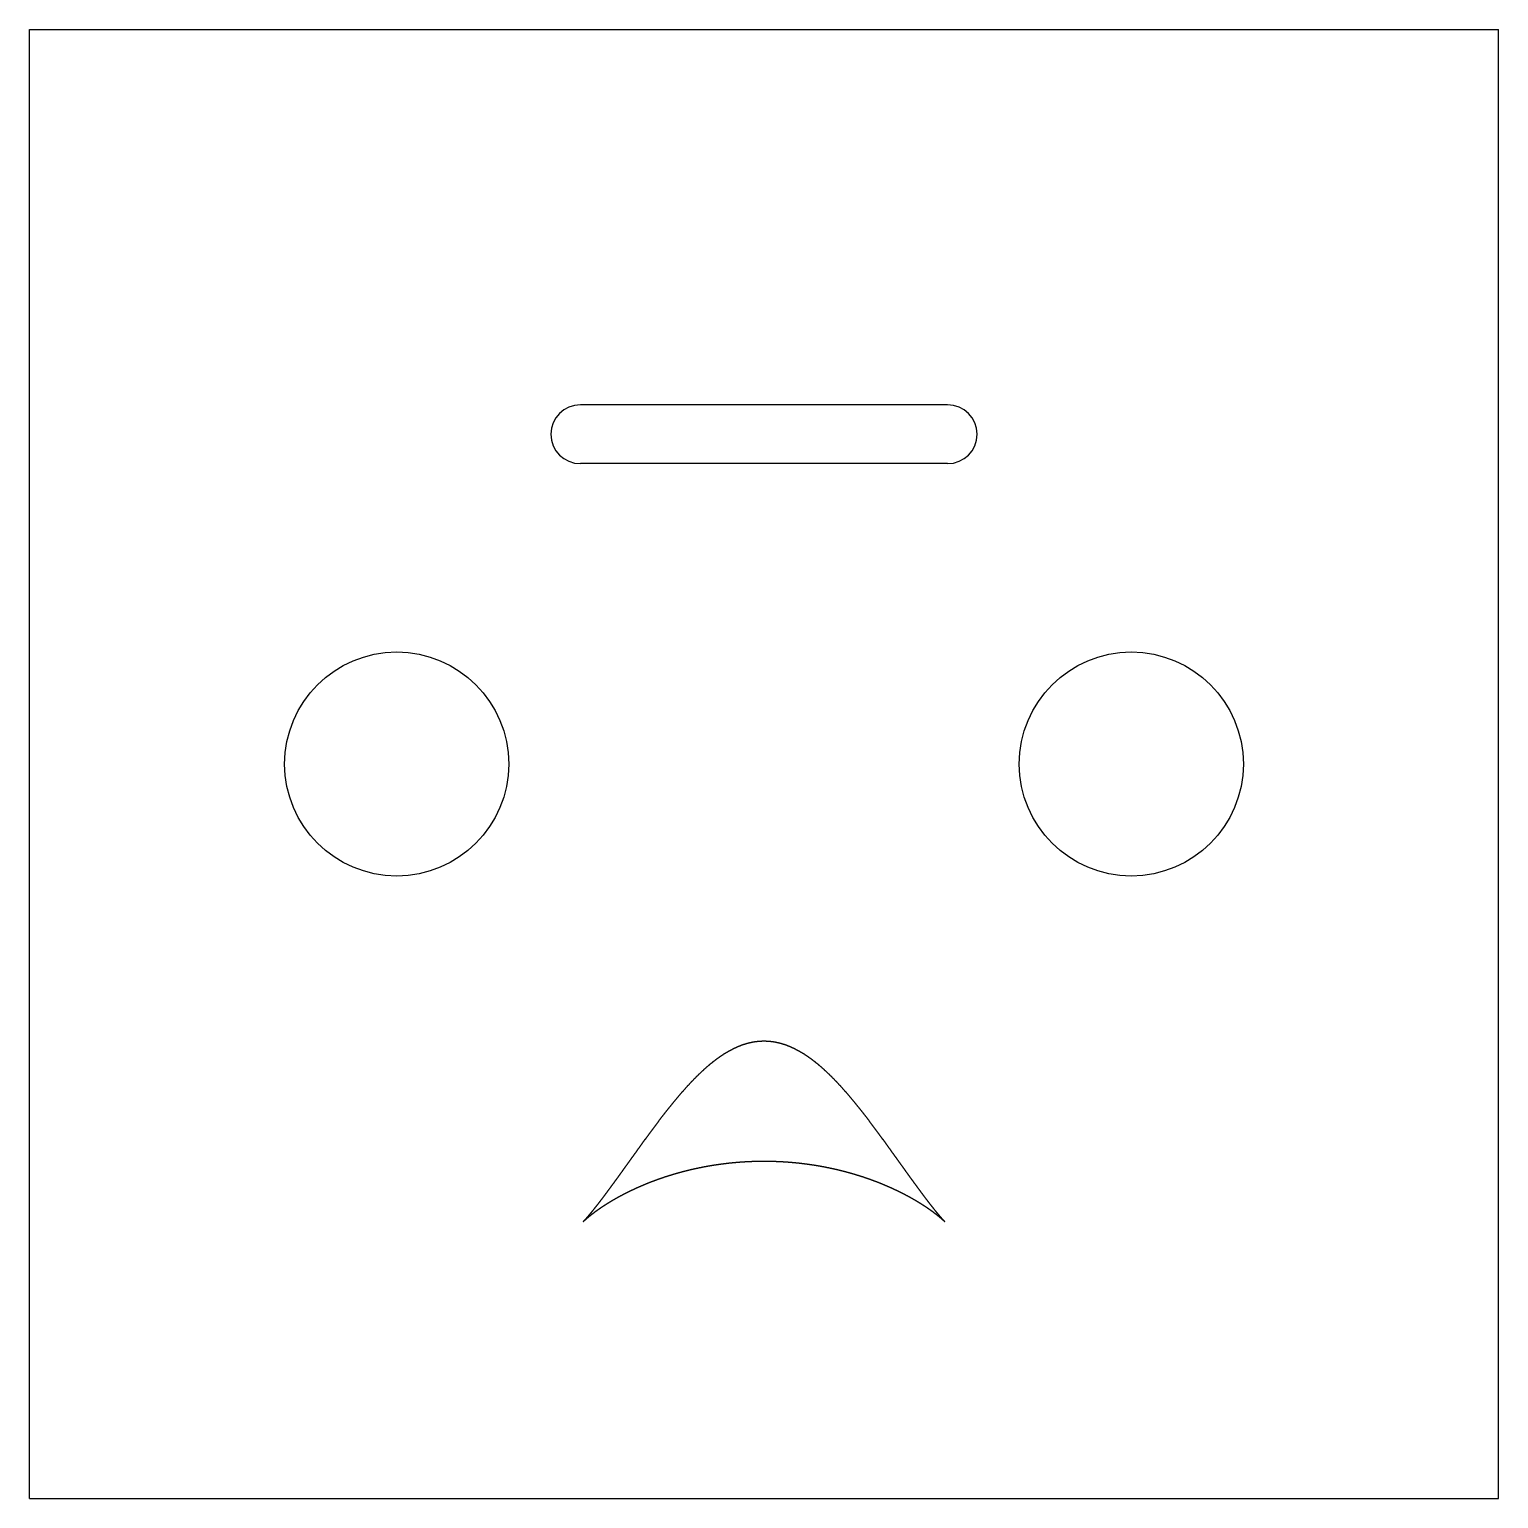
# Model space of a CAD drawing. Header units: metres. Extents: x 0 to 80, y 0 to 80.
import ezdxf

# ---------------------------------------------------------------- set-up
doc = ezdxf.new("R2010")
doc.units = ezdxf.units.M

msp = doc.modelspace()

# ---------------------------------------------------------------- linework, layer by layer
for p, q in [((0, 0), (0, 80)), ((0, 80), (80, 80)), ((80, 0), (80, 80)), ((50, 59.555416), (30, 59.555416)), ((50, 56.355416), (30, 56.355416)), ((0, 0), (80, 0))]:
    msp.add_line(p, q)
for centre in [(20, 40), (60, 40)]:
    msp.add_circle(centre, 6.1)
for centre, start, end in [((30, 57.955416), 90, 270), ((50, 57.955416), 0, 90), ((50, 57.955416), 270, 0)]:
    msp.add_arc(centre, 1.6, start, end)
at = {"layer": 'ENGRAVE'}
msp.add_lwpolyline([(40, 24.91935), (40.017172, 24.919305), (40.034343, 24.91917), (40.051515, 24.918945), (40.068687, 24.91863), (40.085858, 24.918226), (40.103029, 24.917731), (40.120199, 24.917147), (40.13737, 24.916473), (40.15454, 24.915709), (40.171709, 24.914855), (40.188878, 24.913911), (40.206046, 24.912878), (40.223214, 24.911755), (40.240381, 24.910542), (40.257547, 24.90924), (40.274713, 24.907848), (40.291877, 24.906366), (40.309041, 24.904795), (40.326204, 24.903134), (40.343366, 24.901384), (40.360526, 24.899544), (40.377686, 24.897615), (40.394845, 24.895597), (40.412002, 24.893489), (40.429158, 24.891292), (40.446313, 24.889006), (40.463466, 24.886631), (40.480618, 24.884167), (40.497769, 24.881614), (40.514918, 24.878973), (40.532065, 24.876242), (40.549211, 24.873423), (40.566355, 24.870514), (40.583498, 24.867518), (40.600638, 24.864433), (40.617777, 24.861259), (40.634914, 24.857997), (40.652049, 24.854647), (40.669182, 24.851209), (40.686313, 24.847683), (40.703442, 24.844069), (40.720569, 24.840366), (40.737693, 24.836577), (40.754815, 24.832699), (40.771935, 24.828734), (40.789053, 24.824682), (40.806168, 24.820542), (40.823281, 24.816315), (40.840391, 24.812001), (40.857499, 24.8076), (40.874604, 24.803112), (40.891707, 24.798537), (40.908806, 24.793876), (40.925903, 24.789128), (40.942998, 24.784294), (40.960089, 24.779373), (40.977177, 24.774367), (40.994263, 24.769274), (41.011345, 24.764096), (41.028424, 24.758832), (41.0455, 24.753482), (41.062573, 24.748047), (41.079643, 24.742527), (41.096709, 24.736922), (41.113772, 24.731232), (41.130832, 24.725457), (41.147888, 24.719597), (41.164941, 24.713653), (41.18199, 24.707624), (41.199036, 24.701511), (41.216078, 24.695315), (41.233116, 24.689034), (41.25015, 24.68267), (41.267181, 24.676222), (41.284208, 24.669691), (41.301231, 24.663077), (41.31825, 24.65638), (41.335265, 24.6496), (41.352276, 24.642737), (41.369282, 24.635792), (41.386285, 24.628765), (41.403283, 24.621656), (41.420277, 24.614465), (41.437267, 24.607192), (41.454252, 24.599837), (41.471233, 24.592402), (41.48821, 24.584885), (41.505182, 24.577287), (41.522149, 24.569609), (41.539112, 24.56185), (41.55607, 24.554011), (41.573023, 24.546092), (41.589971, 24.538093), (41.606915, 24.530014), (41.623854, 24.521856), (41.640788, 24.513619), (41.657716, 24.505302), (41.67464, 24.496907), (41.691559, 24.488433), (41.708472, 24.479881), (41.72538, 24.471251), (41.742283, 24.462543), (41.759181, 24.453757), (41.776074, 24.444894), (41.792961, 24.435953), (41.809842, 24.426936), (41.826718, 24.417841), (41.843588, 24.408671), (41.860453, 24.399424), (41.877312, 24.390101), (41.894166, 24.380702), (41.911013, 24.371228), (41.927855, 24.361678), (41.944691, 24.352053), (41.961521, 24.342354), (41.978345, 24.33258), (41.995163, 24.322731), (42.011975, 24.312809), (42.028781, 24.302813), (42.045581, 24.292743), (42.062374, 24.2826), (42.079161, 24.272384), (42.095942, 24.262095), (42.112716, 24.251734), (42.129484, 24.241301), (42.146246, 24.230795), (42.163001, 24.220218), (42.179749, 24.20957), (42.196491, 24.19885), (42.213226, 24.18806), (42.229954, 24.177199), (42.246676, 24.166267), (42.26339, 24.155266), (42.280098, 24.144195), (42.296799, 24.133054), (42.313492, 24.121844), (42.330179, 24.110565), (42.346859, 24.099218), (42.363531, 24.087802), (42.380197, 24.076318), (42.396855, 24.064766), (42.413506, 24.053147), (42.430149, 24.041461), (42.446785, 24.029708), (42.463414, 24.017888), (42.480035, 24.006002), (42.496648, 23.99405), (42.513254, 23.982032), (42.529852, 23.969949), (42.546443, 23.9578), (42.563025, 23.945587), (42.5796, 23.933309), (42.596168, 23.920967), (42.612727, 23.908561), (42.629278, 23.896092), (42.645821, 23.883559), (42.662356, 23.870964), (42.678883, 23.858305), (42.695402, 23.845584), (42.711913, 23.832802), (42.728415, 23.819957), (42.74491, 23.807051), (42.761395, 23.794084), (42.777873, 23.781056), (42.794342, 23.767968), (42.810802, 23.754819), (42.827254, 23.741611), (42.843697, 23.728343), (42.860131, 23.715016), (42.876557, 23.70163), (42.892974, 23.688185), (42.909383, 23.674683), (42.925782, 23.661122), (42.942172, 23.647504), (42.958554, 23.633828), (42.974926, 23.620096), (42.99129, 23.606307), (43.007644, 23.592461), (43.023989, 23.57856), (43.040325, 23.564603), (43.056652, 23.550591), (43.072969, 23.536524), (43.089277, 23.522402), (43.105576, 23.508226), (43.121865, 23.493996), (43.138145, 23.479713), (43.154415, 23.465376), (43.170675, 23.450986), (43.186926, 23.436544), (43.203167, 23.422049), (43.219398, 23.407502), (43.23562, 23.392904), (43.251832, 23.378255), (43.268033, 23.363555), (43.284225, 23.348804), (43.300407, 23.334003), (43.316579, 23.319152), (43.33274, 23.304251), (43.348892, 23.289301), (43.365033, 23.274303), (43.381164, 23.259256), (43.397285, 23.24416), (43.413395, 23.229017), (43.429495, 23.213827), (43.445585, 23.198589), (43.461664, 23.183304), (43.477733, 23.167974), (43.493791, 23.152597), (43.509838, 23.137174), (43.525874, 23.121706), (43.5419, 23.106193), (43.557915, 23.090635), (43.57392, 23.075032), (43.589913, 23.059386), (43.605895, 23.043696), (43.621867, 23.027963), (43.637827, 23.012187), (43.653776, 22.996368), (43.669715, 22.980508), (43.685642, 22.964605), (43.701557, 22.94866), (43.717462, 22.932675), (43.733355, 22.916649), (43.749237, 22.900582), (43.765107, 22.884475), (43.780966, 22.868328), (43.796813, 22.852142), (43.812649, 22.835916), (43.828473, 22.819653), (43.844286, 22.80335), (43.860087, 22.78701), (43.875876, 22.770632), (43.891653, 22.754217), (43.907419, 22.737764), (43.923172, 22.721275), (43.938914, 22.70475), (43.954643, 22.688189), (43.970361, 22.671593), (43.986066, 22.654961), (44.001759, 22.638295), (44.017441, 22.621594), (44.033109, 22.604859), (44.048766, 22.58809), (44.06441, 22.571287), (44.080042, 22.554452), (44.095661, 22.537584), (44.111268, 22.520684), (44.126863, 22.503751), (44.142445, 22.486787), (44.158014, 22.469792), (44.17357, 22.452766), (44.189114, 22.435709), (44.204645, 22.418622), (44.220164, 22.401505), (44.235669, 22.384358), (44.251162, 22.367183), (44.266641, 22.349978), (44.282108, 22.332745), (44.297561, 22.315484), (44.313002, 22.298195), (44.328429, 22.280879), (44.343843, 22.263536), (44.359244, 22.246166), (44.374632, 22.22877), (44.390006, 22.211347), (44.405367, 22.193899), (44.420714, 22.176426), (44.436048, 22.158928), (44.451369, 22.141405), (44.466676, 22.123857), (44.481969, 22.106286), (44.497249, 22.088692), (44.512515, 22.071074), (44.527767, 22.053433), (44.543006, 22.03577), (44.55823, 22.018084), (44.573441, 22.000377), (44.588638, 21.982648), (44.603821, 21.964898), (44.618989, 21.947128), (44.634144, 21.929336), (44.649285, 21.911525), (44.664411, 21.893694), (44.679523, 21.875844), (44.694621, 21.857974), (44.709705, 21.840086), (44.724774, 21.822179), (44.739829, 21.804254), (44.75487, 21.786312), (44.769896, 21.768352), (44.784907, 21.750375), (44.799904, 21.732382), (44.814887, 21.714372), (44.829854, 21.696346), (44.844807, 21.678304), (44.859745, 21.660247), (44.874669, 21.642175), (44.889577, 21.624088), (44.904471, 21.605987), (44.91935, 21.587872), (44.934213, 21.569744), (44.949062, 21.551602), (44.963895, 21.533447), (44.978714, 21.515279), (44.993517, 21.497099), (45.008305, 21.478907), (45.023078, 21.460703), (45.037836, 21.442488), (45.052578, 21.424261), (45.067305, 21.406024), (45.082016, 21.387777), (45.096712, 21.36952), (45.111392, 21.351253), (45.126057, 21.332976), (45.140706, 21.314691), (45.15534, 21.296397), (45.169957, 21.278094), (45.18456, 21.259783), (45.199146, 21.241464), (45.213716, 21.223138), (45.228271, 21.204805), (45.242809, 21.186465), (45.257332, 21.168118), (45.271839, 21.149765), (45.286329, 21.131407), (45.300804, 21.113043), (45.315262, 21.094673), (45.329704, 21.076299), (45.34413, 21.057919), (45.35854, 21.039536), (45.372933, 21.021149), (45.38731, 21.002758), (45.40167, 20.984363), (45.416014, 20.965966), (45.430342, 20.947565), (45.444653, 20.929162), (45.458947, 20.910758), (45.473225, 20.892351), (45.487486, 20.873942), (45.501731, 20.855533), (45.515958, 20.837122), (45.530169, 20.818711), (45.544363, 20.8003), (45.55854, 20.781888), (45.572701, 20.763477), (45.586844, 20.745066), (45.60097, 20.726656), (45.615079, 20.708248), (45.629171, 20.68984), (45.643246, 20.671435), (45.657304, 20.653031), (45.671344, 20.63463), (45.685367, 20.616231), (45.699373, 20.597836), (45.713362, 20.579443), (45.727333, 20.561054), (45.741286, 20.542669), (45.755223, 20.524288), (45.769141, 20.505911), (45.783042, 20.487539), (45.796926, 20.469172), (45.810791, 20.450809), (45.82464, 20.432453), (45.83847, 20.414102), (45.852282, 20.395757), (45.866077, 20.377418), (45.879854, 20.359086), (45.893613, 20.340761), (45.907354, 20.322443), (45.921077, 20.304133), (45.934782, 20.28583), (45.948469, 20.267535), (45.962138, 20.249248), (45.975788, 20.23097), (45.989421, 20.2127), (46.003035, 20.19444), (46.016631, 20.176189), (46.030208, 20.157947), (46.043767, 20.139715), (46.057308, 20.121494), (46.07083, 20.103282), (46.084334, 20.085082), (46.097819, 20.066892), (46.111286, 20.048713), (46.124734, 20.030546), (46.138164, 20.01239), (46.151574, 19.994247), (46.164966, 19.976115), (46.17834, 19.957996), (46.191694, 19.939889), (46.205029, 19.921796), (46.218346, 19.903715), (46.231644, 19.885648), (46.244923, 19.867595), (46.258182, 19.849555), (46.271423, 19.83153), (46.284644, 19.813519), (46.297847, 19.795523), (46.31103, 19.777542), (46.324194, 19.759576), (46.337339, 19.741625), (46.350464, 19.723689), (46.36357, 19.70577), (46.376657, 19.687867), (46.389724, 19.66998), (46.402772, 19.652109), (46.4158, 19.634256), (46.428809, 19.616419), (46.441798, 19.5986), (46.454767, 19.580798), (46.467717, 19.563014), (46.480647, 19.545248), (46.493558, 19.5275), (46.506448, 19.50977), (46.519319, 19.492059), (46.53217, 19.474367), (46.545001, 19.456694), (46.557812, 19.43904), (46.570604, 19.421406), (46.583375, 19.403791), (46.596126, 19.386196), (46.608857, 19.368622), (46.621568, 19.351068), (46.634258, 19.333534), (46.646929, 19.316022), (46.659579, 19.29853), (46.672209, 19.281059), (46.684819, 19.26361), (46.697408, 19.246183), (46.709977, 19.228778), (46.722525, 19.211394), (46.735053, 19.194033), (46.74756, 19.176694), (46.760047, 19.159378), (46.772514, 19.142085), (46.784959, 19.124815), (46.797384, 19.107568), (46.809788, 19.090345), (46.822172, 19.073145), (46.834535, 19.055969), (46.846877, 19.038817), (46.859198, 19.02169), (46.871498, 19.004587), (46.883777, 18.987508), (46.896035, 18.970455), (46.908273, 18.953426), (46.920489, 18.936423), (46.932684, 18.919445), (46.944858, 18.902493), (46.957011, 18.885566), (46.969143, 18.868665), (46.981253, 18.851791), (46.993342, 18.834943), (47.00541, 18.818121), (47.017457, 18.801326), (47.029482, 18.784558), (47.041485, 18.767817), (47.053468, 18.751103), (47.065429, 18.734416), (47.077368, 18.717757), (47.089286, 18.701126), (47.101182, 18.684522), (47.113056, 18.667947), (47.124909, 18.6514), (47.13674, 18.634881), (47.14855, 18.618391), (47.160337, 18.60193), (47.172103, 18.585497), (47.183847, 18.569094), (47.195569, 18.55272), (47.207269, 18.536375), (47.218947, 18.52006), (47.230604, 18.503774), (47.242238, 18.487519), (47.25385, 18.471293), (47.26544, 18.455097), (47.277008, 18.438932), (47.288554, 18.422798), (47.300077, 18.406693), (47.311578, 18.39062), (47.323057, 18.374578), (47.334514, 18.358567), (47.345948, 18.342587), (47.35736, 18.326638), (47.36875, 18.310721), (47.380117, 18.294836), (47.391462, 18.278982), (47.402784, 18.26316), (47.414083, 18.247371), (47.42536, 18.231614), (47.436615, 18.215889), (47.447847, 18.200196), (47.459056, 18.184536), (47.470242, 18.16891), (47.481405, 18.153315), (47.492546, 18.137754), (47.503664, 18.122227), (47.514759, 18.106732), (47.525831, 18.091271), (47.536881, 18.075844), (47.547907, 18.06045), (47.55891, 18.04509), (47.569891, 18.029764), (47.580848, 18.014472), (47.591782, 17.999215), (47.602693, 17.983991), (47.613581, 17.968803), (47.624446, 17.953648), (47.635287, 17.938529), (47.646105, 17.923444), (47.6569, 17.908394), (47.667672, 17.89338), (47.67842, 17.8784), (47.689145, 17.863456), (47.699846, 17.848547), (47.710524, 17.833673), (47.721179, 17.818836), (47.73181, 17.804034), (47.742417, 17.789267), (47.753001, 17.774537), (47.763561, 17.759843), (47.774097, 17.745185), (47.78461, 17.730563), (47.795099, 17.715978), (47.805565, 17.701429), (47.816006, 17.686917), (47.826424, 17.672441), (47.836818, 17.658002), (47.847188, 17.6436), (47.857534, 17.629235), (47.867857, 17.614907), (47.878155, 17.600617), (47.888429, 17.586363), (47.89868, 17.572147), (47.908906, 17.557969), (47.919108, 17.543827), (47.929286, 17.529724), (47.93944, 17.515658), (47.949569, 17.501631), (47.959675, 17.487641), (47.969756, 17.473689), (47.979813, 17.459775), (47.989845, 17.445899), (47.999854, 17.432062), (48.009838, 17.418263), (48.019797, 17.404502), (48.029732, 17.39078), (48.039643, 17.377096), (48.049529, 17.363451), (48.05939, 17.349845), (48.069228, 17.336278), (48.07904, 17.32275), (48.088828, 17.30926), (48.098591, 17.29581), (48.10833, 17.282399), (48.118043, 17.269027), (48.127733, 17.255694), (48.137397, 17.2424), (48.147036, 17.229146), (48.156651, 17.215932), (48.166241, 17.202757), (48.175806, 17.189622), (48.185346, 17.176526), (48.194861, 17.16347), (48.204352, 17.150454), (48.213817, 17.137478), (48.223257, 17.124542), (48.232672, 17.111646), (48.242062, 17.09879), (48.251427, 17.085974), (48.260767, 17.073198), (48.270082, 17.060463), (48.279371, 17.047768), (48.288636, 17.035113), (48.297875, 17.022499), (48.307088, 17.009925), (48.316277, 16.997392), (48.32544, 16.984899), (48.334578, 16.972447), (48.34369, 16.960036), (48.352777, 16.947666), (48.361838, 16.935336), (48.370874, 16.923047), (48.379885, 16.910799), (48.38887, 16.898592), (48.397829, 16.886426), (48.406763, 16.874301), (48.415672, 16.862218), (48.424554, 16.850175), (48.433411, 16.838174), (48.442242, 16.826213), (48.451048, 16.814294), (48.459828, 16.802417), (48.468582, 16.79058), (48.47731, 16.778786), (48.486012, 16.767032), (48.494689, 16.75532), (48.50334, 16.74365), (48.511965, 16.732021), (48.520563, 16.720434), (48.529136, 16.708888), (48.537683, 16.697384), (48.546204, 16.685922), (48.554699, 16.674501), (48.563168, 16.663122), (48.571611, 16.651785), (48.580027, 16.64049), (48.588418, 16.629237), (48.596782, 16.618025), (48.60512, 16.606856), (48.613432, 16.595728), (48.621718, 16.584642), (48.629977, 16.573599), (48.63821, 16.562597), (48.646417, 16.551638), (48.654598, 16.54072), (48.662752, 16.529845), (48.670879, 16.519011), (48.678981, 16.50822), (48.687056, 16.497471), (48.695104, 16.486764), (48.703126, 16.4761), (48.711121, 16.465477), (48.71909, 16.454897), (48.727033, 16.444359), (48.734948, 16.433863), (48.742838, 16.42341), (48.7507, 16.412999), (48.758536, 16.40263), (48.766345, 16.392304), (48.774128, 16.38202), (48.781883, 16.371778), (48.789612, 16.361579), (48.797314, 16.351422), (48.80499, 16.341307), (48.812638, 16.331235), (48.82026, 16.321205), (48.827855, 16.311218), (48.835423, 16.301273), (48.842964, 16.291371), (48.850478, 16.281511), (48.857965, 16.271693), (48.865426, 16.261918), (48.872859, 16.252185), (48.880265, 16.242495), (48.887644, 16.232848), (48.894996, 16.223242), (48.902321, 16.21368), (48.909619, 16.204159), (48.91689, 16.194682), (48.924133, 16.185246), (48.931349, 16.175854), (48.938539, 16.166503), (48.9457, 16.157196), (48.952835, 16.14793), (48.959943, 16.138707), (48.967023, 16.129527), (48.974075, 16.120389), (48.981101, 16.111294), (48.988099, 16.102241), (48.99507, 16.09323), (49.002013, 16.084262), (49.008929, 16.075336), (49.015817, 16.066453), (49.022678, 16.057612), (49.029512, 16.048814), (49.036318, 16.040058), (49.043096, 16.031345), (49.049847, 16.022673), (49.05657, 16.014045), (49.063266, 16.005458), (49.069934, 15.996914), (49.076575, 15.988413), (49.083188, 15.979953), (49.089773, 15.971536), (49.09633, 15.963161), (49.10286, 15.954829), (49.109362, 15.946539), (49.115836, 15.938291), (49.122283, 15.930085), (49.128702, 15.921922), (49.135093, 15.913801), (49.141456, 15.905722), (49.147791, 15.897685), (49.154098, 15.88969), (49.160378, 15.881737), (49.16663, 15.873827), (49.172853, 15.865959), (49.179049, 15.858132), (49.185217, 15.850348), (49.191357, 15.842606), (49.197469, 15.834906), (49.203552, 15.827248), (49.209608, 15.819631), (49.215636, 15.812057), (49.221635, 15.804525), (49.227607, 15.797034), (49.23355, 15.789586), (49.239466, 15.782179), (49.245353, 15.774814), (49.251212, 15.767491), (49.257043, 15.760209), (49.262845, 15.75297), (49.26862, 15.745772), (49.274366, 15.738616), (49.280084, 15.731501), (49.285774, 15.724428), (49.291435, 15.717396), (49.297068, 15.710407), (49.302673, 15.703458), (49.308249, 15.696551), (49.313797, 15.689686), (49.319317, 15.682862), (49.324808, 15.676079), (49.330271, 15.669338), (49.335706, 15.662638), (49.341112, 15.65598), (49.346489, 15.649363), (49.351838, 15.642787), (49.357159, 15.636252), (49.362451, 15.629758), (49.367715, 15.623305), (49.37295, 15.616894), (49.378156, 15.610523), (49.383334, 15.604194), (49.388483, 15.597905), (49.393604, 15.591658), (49.398696, 15.585451), (49.40376, 15.579285), (49.408795, 15.57316), (49.413801, 15.567076), (49.418778, 15.561033), (49.423727, 15.55503), (49.428647, 15.549068), (49.433539, 15.543146), (49.438402, 15.537265), (49.443235, 15.531425), (49.448041, 15.525625), (49.452817, 15.519866), (49.457565, 15.514147), (49.462283, 15.508468), (49.466973, 15.502829), (49.471634, 15.497231), (49.476267, 15.491673), (49.48087, 15.486156), (49.485445, 15.480678), (49.48999, 15.475241), (49.494507, 15.469843), (49.498995, 15.464486), (49.503454, 15.459168), (49.507883, 15.453891), (49.512284, 15.448653), (49.516656, 15.443455), (49.520999, 15.438297), (49.525313, 15.433178), (49.529598, 15.428099), (49.533854, 15.42306), (49.538081, 15.41806), (49.542279, 15.4131), (49.546448, 15.40818), (49.550587, 15.403298), (49.554698, 15.398456), (49.558779, 15.393654), (49.562832, 15.38889), (49.566855, 15.384166), (49.570849, 15.379481), (49.574814, 15.374835), (49.57875, 15.370228), (49.582656, 15.36566), (49.586534, 15.361131), (49.590382, 15.356641), (49.594201, 15.35219), (49.597991, 15.347778), (49.601751, 15.343404), (49.605483, 15.339069), (49.609185, 15.334772), (49.612857, 15.330514), (49.616501, 15.326295), (49.620115, 15.322114), (49.6237, 15.317971), (49.627255, 15.313867), (49.630782, 15.309801), (49.634279, 15.305773), (49.637746, 15.301784), (49.641184, 15.297832), (49.644593, 15.293919), (49.647973, 15.290043), (49.651323, 15.286206), (49.654643, 15.282406), (49.657934, 15.278644), (49.661196, 15.27492), (49.664429, 15.271233), (49.667632, 15.267584), (49.670805, 15.263973), (49.673949, 15.260399), (49.677064, 15.256863), (49.680149, 15.253364), (49.683204, 15.249902), (49.686231, 15.246478), (49.689227, 15.243091), (49.692194, 15.239741), (49.695132, 15.236428), (49.69804, 15.233152), (49.700918, 15.229913), (49.703767, 15.22671), (49.706587, 15.223545), (49.709376, 15.220417), (49.712137, 15.217325), (49.714867, 15.214269), (49.717568, 15.211251), (49.72024, 15.208268), (49.722882, 15.205323), (49.725494, 15.202413), (49.728077, 15.19954), (49.730629, 15.196703), (49.733153, 15.193903), (49.735646, 15.191138), (49.738111, 15.18841), (49.740545, 15.185717), (49.74295, 15.18306), (49.745325, 15.18044), (49.74767, 15.177855), (49.749986, 15.175305), (49.752271, 15.172792), (49.754528, 15.170314), (49.756754, 15.167871), (49.758951, 15.165464), (49.761118, 15.163092), (49.763255, 15.160756), (49.765363, 15.158454), (49.767441, 15.156188), (49.769489, 15.153957), (49.771507, 15.151761), (49.773496, 15.1496), (49.775455, 15.147474), (49.777384, 15.145383), (49.779283, 15.143326), (49.781152, 15.141304), (49.782992, 15.139317), (49.784802, 15.137364), (49.786582, 15.135446), (49.788332, 15.133562), (49.790052, 15.131713), (49.791743, 15.129897), (49.793404, 15.128116), (49.795035, 15.126369), (49.796636, 15.124656), (49.798207, 15.122977), (49.799748, 15.121332), (49.80126, 15.119721), (49.802742, 15.118144), (49.804193, 15.1166), (49.805615, 15.11509), (49.807007, 15.113613), (49.80837, 15.11217), (49.809702, 15.11076), (49.811004, 15.109383), (49.812277, 15.10804), (49.81352, 15.10673), (49.814733, 15.105453), (49.815915, 15.104209), (49.817068, 15.102998), (49.818191, 15.10182), (49.819285, 15.100674), (49.820348, 15.099562), (49.821381, 15.098482), (49.822385, 15.097434), (49.823358, 15.096419), (49.824302, 15.095437), (49.825216, 15.094487), (49.826099, 15.093569), (49.826953, 15.092683), (49.827777, 15.09183), (49.828571, 15.091008), (49.829335, 15.090219), (49.830069, 15.089461), (49.830773, 15.088736), (49.831447, 15.088042), (49.832091, 15.087379), (49.832706, 15.086749), (49.83329, 15.086149), (49.833844, 15.085581), (49.834369, 15.085045), (49.834863, 15.08454), (49.835328, 15.084066), (49.835762, 15.083623), (49.836167, 15.083212), (49.836541, 15.082831), (49.836886, 15.082481), (49.837201, 15.082162), (49.837485, 15.081874), (49.83774, 15.081616), (49.837965, 15.081389), (49.83816, 15.081193), (49.838324, 15.081027), (49.838459, 15.080891), (49.838564, 15.080786), (49.838639, 15.08071), (49.838684, 15.080665), (49.838699, 15.08065), (49.838684, 15.080665), (49.838639, 15.08071), (49.838564, 15.080785), (49.838459, 15.080889), (49.838324, 15.081023), (49.83816, 15.081187), (49.837965, 15.08138), (49.83774, 15.081603), (49.837485, 15.081855), (49.837201, 15.082136), (49.836886, 15.082446), (49.836541, 15.082786), (49.836167, 15.083154), (49.835762, 15.083552), (49.835328, 15.083978), (49.834863, 15.084433), (49.834369, 15.084917), (49.833844, 15.085429), (49.83329, 15.08597), (49.832706, 15.086539), (49.832091, 15.087137), (49.831447, 15.087763), (49.830773, 15.088418), (49.830069, 15.0891), (49.829335, 15.08981), (49.828571, 15.090549), (49.827777, 15.091315), (49.826953, 15.09211), (49.826099, 15.092932), (49.825216, 15.093781), (49.824302, 15.094658), (49.823358, 15.095563), (49.822385, 15.096495), (49.821381, 15.097455), (49.820348, 15.098441), (49.819285, 15.099455), (49.818191, 15.100496), (49.817068, 15.101564), (49.815915, 15.102659), (49.814733, 15.103781), (49.81352, 15.10493), (49.812277, 15.106105), (49.811004, 15.107307), (49.809702, 15.108535), (49.80837, 15.10979), (49.807007, 15.111071), (49.805615, 15.112379), (49.804193, 15.113712), (49.802742, 15.115072), (49.80126, 15.116458), (49.799748, 15.11787), (49.798207, 15.119307), (49.796636, 15.120771), (49.795035, 15.12226), (49.793404, 15.123775), (49.791743, 15.125315), (49.790052, 15.126881), (49.788332, 15.128472), (49.786582, 15.130089), (49.784802, 15.131731), (49.782992, 15.133397), (49.781152, 15.135089), (49.779283, 15.136806), (49.777384, 15.138548), (49.775455, 15.140315), (49.773496, 15.142106), (49.771507, 15.143922), (49.769489, 15.145763), (49.767441, 15.147628), (49.765363, 15.149517), (49.763255, 15.151431), (49.761118, 15.153369), (49.758951, 15.155331), (49.756754, 15.157317), (49.754528, 15.159327), (49.752271, 15.161361), (49.749986, 15.163419), (49.74767, 15.165501), (49.745325, 15.167606), (49.74295, 15.169735), (49.740545, 15.171887), (49.738111, 15.174063), (49.735646, 15.176262), (49.733153, 15.178485), (49.730629, 15.18073), (49.728077, 15.182999), (49.725494, 15.18529), (49.722882, 15.187605), (49.72024, 15.189942), (49.717568, 15.192302), (49.714867, 15.194685), (49.712137, 15.197091), (49.709376, 15.199518), (49.706587, 15.201969), (49.703767, 15.204441), (49.700918, 15.206936), (49.69804, 15.209453), (49.695132, 15.211992), (49.692194, 15.214554), (49.689227, 15.217137), (49.686231, 15.219742), (49.683204, 15.222368), (49.680149, 15.225017), (49.677064, 15.227687), (49.673949, 15.230378), (49.670805, 15.233091), (49.667632, 15.235825), (49.664429, 15.238581), (49.661196, 15.241358), (49.657934, 15.244155), (49.654643, 15.246974), (49.651323, 15.249814), (49.647973, 15.252675), (49.644593, 15.255556), (49.641184, 15.258458), (49.637746, 15.261381), (49.634279, 15.264324), (49.630782, 15.267288), (49.627255, 15.270272), (49.6237, 15.273276), (49.620115, 15.2763), (49.616501, 15.279345), (49.612857, 15.28241), (49.609185, 15.285494), (49.605483, 15.288599), (49.601751, 15.291723), (49.597991, 15.294867), (49.594201, 15.29803), (49.590382, 15.301213), (49.586534, 15.304416), (49.582656, 15.307638), (49.57875, 15.310879), (49.574814, 15.31414), (49.570849, 15.317419), (49.566855, 15.320718), (49.562832, 15.324035), (49.558779, 15.327372), (49.554698, 15.330727), (49.550587, 15.334101), (49.546448, 15.337493), (49.542279, 15.340904), (49.538081, 15.344334), (49.533854, 15.347782), (49.529598, 15.351248), (49.525313, 15.354733), (49.520999, 15.358235), (49.516656, 15.361756), (49.512284, 15.365295), (49.507883, 15.368851), (49.503454, 15.372426), (49.498995, 15.376018), (49.494507, 15.379628), (49.48999, 15.383255), (49.485445, 15.3869), (49.48087, 15.390562), (49.476267, 15.394242), (49.471634, 15.397939), (49.466973, 15.401653), (49.462283, 15.405384), (49.457565, 15.409132), (49.452817, 15.412897), (49.448041, 15.416679), (49.443235, 15.420477), (49.438402, 15.424293), (49.433539, 15.428124), (49.428647, 15.431973), (49.423727, 15.435838), (49.418778, 15.439719), (49.413801, 15.443616), (49.408795, 15.44753), (49.40376, 15.45146), (49.398696, 15.455405), (49.393604, 15.459367), (49.388483, 15.463345), (49.383334, 15.467338), (49.378156, 15.471347), (49.37295, 15.475372), (49.367715, 15.479412), (49.362451, 15.483468), (49.357159, 15.487539), (49.351838, 15.491625), (49.346489, 15.495727), (49.341112, 15.499844), (49.335706, 15.503975), (49.330271, 15.508122), (49.324808, 15.512284), (49.319317, 15.51646), (49.313797, 15.520652), (49.308249, 15.524858), (49.302673, 15.529078), (49.297068, 15.533313), (49.291435, 15.537563), (49.285774, 15.541826), (49.280084, 15.546104), (49.274366, 15.550397), (49.26862, 15.554703), (49.262845, 15.559023), (49.257043, 15.563358), (49.251212, 15.567706), (49.245353, 15.572068), (49.239466, 15.576443), (49.23355, 15.580833), (49.227607, 15.585235), (49.221635, 15.589652), (49.215636, 15.594081), (49.209608, 15.598524), (49.203552, 15.602981), (49.197469, 15.60745), (49.191357, 15.611932), (49.185217, 15.616428), (49.179049, 15.620936), (49.172853, 15.625457), (49.16663, 15.629991), (49.160378, 15.634538), (49.154098, 15.639097), (49.147791, 15.643669), (49.141456, 15.648253), (49.135093, 15.65285), (49.128702, 15.657459), (49.122283, 15.66208), (49.115836, 15.666713), (49.109362, 15.671358), (49.10286, 15.676015), (49.09633, 15.680684), (49.089773, 15.685365), (49.083188, 15.690058), (49.076575, 15.694762), (49.069934, 15.699478), (49.063266, 15.704206), (49.05657, 15.708945), (49.049847, 15.713695), (49.043096, 15.718456), (49.036318, 15.723229), (49.029512, 15.728013), (49.022678, 15.732808), (49.015817, 15.737613), (49.008929, 15.74243), (49.002013, 15.747258), (48.99507, 15.752096), (48.988099, 15.756945), (48.981101, 15.761804), (48.974075, 15.766674), (48.967023, 15.771555), (48.959943, 15.776445), (48.952835, 15.781346), (48.9457, 15.786258), (48.938539, 15.791179), (48.931349, 15.79611), (48.924133, 15.801052), (48.91689, 15.806003), (48.909619, 15.810964), (48.902321, 15.815935), (48.894996, 15.820916), (48.887644, 15.825906), (48.880265, 15.830905), (48.872859, 15.835914), (48.865426, 15.840933), (48.857965, 15.84596), (48.850478, 15.850997), (48.842964, 15.856043), (48.835423, 15.861098), (48.827855, 15.866162), (48.82026, 15.871235), (48.812638, 15.876317), (48.80499, 15.881408), (48.797314, 15.886507), (48.789612, 15.891615), (48.781883, 15.896731), (48.774128, 15.901856), (48.766345, 15.90699), (48.758536, 15.912131), (48.7507, 15.917281), (48.742838, 15.922439), (48.734948, 15.927605), (48.727033, 15.932779), (48.71909, 15.937961), (48.711121, 15.943151), (48.703126, 15.948349), (48.695104, 15.953554), (48.687056, 15.958767), (48.678981, 15.963988), (48.670879, 15.969216), (48.662752, 15.974451), (48.654598, 15.979694), (48.646417, 15.984944), (48.63821, 15.990202), (48.629977, 15.995466), (48.621718, 16.000738), (48.613432, 16.006016), (48.60512, 16.011302), (48.596782, 16.016594), (48.588418, 16.021893), (48.580027, 16.027199), (48.571611, 16.032511), (48.563168, 16.03783), (48.554699, 16.043156), (48.546204, 16.048487), (48.537683, 16.053825), (48.529136, 16.05917), (48.520563, 16.06452), (48.511965, 16.069877), (48.50334, 16.07524), (48.494689, 16.080608), (48.486012, 16.085983), (48.47731, 16.091363), (48.468582, 16.09675), (48.459828, 16.102141), (48.451048, 16.107539), (48.442242, 16.112942), (48.433411, 16.11835), (48.424554, 16.123764), (48.415672, 16.129183), (48.406763, 16.134608), (48.397829, 16.140038), (48.38887, 16.145472), (48.379885, 16.150912), (48.370874, 16.156357), (48.361838, 16.161807), (48.352777, 16.167261), (48.34369, 16.17272), (48.334578, 16.178184), (48.32544, 16.183653), (48.316277, 16.189126), (48.307088, 16.194604), (48.297875, 16.200086), (48.288636, 16.205572), (48.279371, 16.211063), (48.270082, 16.216558), (48.260767, 16.222057), (48.251427, 16.22756), (48.242062, 16.233067), (48.232672, 16.238578), (48.223257, 16.244092), (48.213817, 16.249611), (48.204352, 16.255133), (48.194861, 16.260659), (48.185346, 16.266189), (48.175806, 16.271722), (48.166241, 16.277259), (48.156651, 16.282799), (48.147036, 16.288342), (48.137397, 16.293888), (48.127733, 16.299438), (48.118043, 16.304991), (48.10833, 16.310546), (48.098591, 16.316105), (48.088828, 16.321667), (48.07904, 16.327231), (48.069228, 16.332798), (48.05939, 16.338368), (48.049529, 16.343941), (48.039643, 16.349516), (48.029732, 16.355094), (48.019797, 16.360674), (48.009838, 16.366256), (47.999854, 16.371841), (47.989845, 16.377428), (47.979813, 16.383017), (47.969756, 16.388608), (47.959675, 16.394201), (47.949569, 16.399796), (47.93944, 16.405393), (47.929286, 16.410992), (47.919108, 16.416593), (47.908906, 16.422195), (47.89868, 16.427799), (47.888429, 16.433405), (47.878155, 16.439012), (47.867857, 16.44462), (47.857534, 16.45023), (47.847188, 16.455841), (47.836818, 16.461454), (47.826424, 16.467067), (47.816006, 16.472682), (47.805565, 16.478298), (47.795099, 16.483914), (47.78461, 16.489532), (47.774097, 16.49515), (47.763561, 16.50077), (47.753001, 16.50639), (47.742417, 16.51201), (47.73181, 16.517632), (47.721179, 16.523253), (47.710524, 16.528875), (47.699846, 16.534498), (47.689145, 16.540121), (47.67842, 16.545744), (47.667672, 16.551368), (47.6569, 16.556991), (47.646105, 16.562615), (47.635287, 16.568239), (47.624446, 16.573862), (47.613581, 16.579486), (47.602693, 16.585109), (47.591782, 16.590732), (47.580848, 16.596355), (47.569891, 16.601977), (47.55891, 16.607599), (47.547907, 16.613221), (47.536881, 16.618842), (47.525831, 16.624462), (47.514759, 16.630082), (47.503664, 16.635701), (47.492546, 16.641319), (47.481405, 16.646937), (47.470242, 16.652553), (47.459056, 16.658168), (47.447847, 16.663783), (47.436615, 16.669396), (47.42536, 16.675008), (47.414083, 16.680619), (47.402784, 16.686229), (47.391462, 16.691837), (47.380117, 16.697444), (47.36875, 16.703049), (47.35736, 16.708653), (47.345948, 16.714255), (47.334514, 16.719856), (47.323057, 16.725455), (47.311578, 16.731052), (47.300077, 16.736647), (47.288554, 16.742241), (47.277008, 16.747832), (47.26544, 16.753422), (47.25385, 16.759009), (47.242238, 16.764594), (47.230604, 16.770177), (47.218947, 16.775758), (47.207269, 16.781337), (47.195569, 16.786913), (47.183847, 16.792487), (47.172103, 16.798058), (47.160337, 16.803627), (47.14855, 16.809193), (47.13674, 16.814756), (47.124909, 16.820317), (47.113056, 16.825875), (47.101182, 16.83143), (47.089286, 16.836982), (47.077368, 16.842531), (47.065429, 16.848077), (47.053468, 16.853621), (47.041485, 16.859161), (47.029482, 16.864698), (47.017457, 16.870231), (47.00541, 16.875761), (46.993342, 16.881288), (46.981253, 16.886812), (46.969143, 16.892332), (46.957011, 16.897849), (46.944858, 16.903362), (46.932684, 16.908871), (46.920489, 16.914377), (46.908273, 16.919879), (46.896035, 16.925377), (46.883777, 16.930871), (46.871498, 16.936361), (46.859198, 16.941847), (46.846877, 16.94733), (46.834535, 16.952808), (46.822172, 16.958282), (46.809788, 16.963752), (46.797384, 16.969217), (46.784959, 16.974679), (46.772514, 16.980136), (46.760047, 16.985588), (46.74756, 16.991036), (46.735053, 16.99648), (46.722525, 17.001919), (46.709977, 17.007353), (46.697408, 17.012783), (46.684819, 17.018207), (46.672209, 17.023627), (46.659579, 17.029043), (46.646929, 17.034453), (46.634258, 17.039858), (46.621568, 17.045258), (46.608857, 17.050654), (46.596126, 17.056044), (46.583375, 17.061429), (46.570604, 17.066808), (46.557812, 17.072183), (46.545001, 17.077552), (46.53217, 17.082915), (46.519319, 17.088274), (46.506448, 17.093626), (46.493558, 17.098974), (46.480647, 17.104315), (46.467717, 17.109651), (46.454767, 17.114981), (46.441798, 17.120306), (46.428809, 17.125624), (46.4158, 17.130937), (46.402772, 17.136244), (46.389724, 17.141545), (46.376657, 17.14684), (46.36357, 17.152129), (46.350464, 17.157411), (46.337339, 17.162688), (46.324194, 17.167958), (46.31103, 17.173222), (46.297847, 17.17848), (46.284644, 17.183731), (46.271423, 17.188976), (46.258182, 17.194214), (46.244923, 17.199446), (46.231644, 17.204672), (46.218346, 17.20989), (46.205029, 17.215102), (46.191694, 17.220307), (46.17834, 17.225506), (46.164966, 17.230698), (46.151574, 17.235882), (46.138164, 17.24106), (46.124734, 17.246231), (46.111286, 17.251395), (46.097819, 17.256552), (46.084334, 17.261701), (46.07083, 17.266844), (46.057308, 17.271979), (46.043767, 17.277107), (46.030208, 17.282228), (46.016631, 17.287341), (46.003035, 17.292447), (45.989421, 17.297545), (45.975788, 17.302636), (45.962138, 17.30772), (45.948469, 17.312795), (45.934782, 17.317863), (45.921077, 17.322924), (45.907354, 17.327977), (45.893613, 17.333021), (45.879854, 17.338058), (45.866077, 17.343087), (45.852282, 17.348109), (45.83847, 17.353122), (45.82464, 17.358127), (45.810791, 17.363124), (45.796926, 17.368113), (45.783042, 17.373094), (45.769141, 17.378066), (45.755223, 17.383031), (45.741286, 17.387987), (45.727333, 17.392934), (45.713362, 17.397873), (45.699373, 17.402804), (45.685367, 17.407726), (45.671344, 17.41264), (45.657304, 17.417545), (45.643246, 17.422442), (45.629171, 17.42733), (45.615079, 17.432209), (45.60097, 17.437079), (45.586844, 17.441941), (45.572701, 17.446794), (45.55854, 17.451637), (45.544363, 17.456472), (45.530169, 17.461298), (45.515958, 17.466115), (45.501731, 17.470923), (45.487486, 17.475721), (45.473225, 17.480511), (45.458947, 17.485291), (45.444653, 17.490062), (45.430342, 17.494824), (45.416014, 17.499577), (45.40167, 17.50432), (45.38731, 17.509053), (45.372933, 17.513777), (45.35854, 17.518492), (45.34413, 17.523197), (45.329704, 17.527893), (45.315262, 17.532579), (45.300804, 17.537255), (45.286329, 17.541921), (45.271839, 17.546578), (45.257332, 17.551225), (45.242809, 17.555862), (45.228271, 17.560489), (45.213716, 17.565107), (45.199146, 17.569714), (45.18456, 17.574311), (45.169957, 17.578898), (45.15534, 17.583476), (45.140706, 17.588043), (45.126057, 17.592599), (45.111392, 17.597146), (45.096712, 17.601682), (45.082016, 17.606209), (45.067305, 17.610724), (45.052578, 17.61523), (45.037836, 17.619725), (45.023078, 17.624209), (45.008305, 17.628683), (44.993517, 17.633147), (44.978714, 17.6376), (44.963895, 17.642042), (44.949062, 17.646473), (44.934213, 17.650894), (44.91935, 17.655305), (44.904471, 17.659704), (44.889577, 17.664093), (44.874669, 17.668471), (44.859745, 17.672837), (44.844807, 17.677193), (44.829854, 17.681538), (44.814887, 17.685872), (44.799904, 17.690195), (44.784907, 17.694507), (44.769896, 17.698808), (44.75487, 17.703098), (44.739829, 17.707376), (44.724774, 17.711643), (44.709705, 17.715899), (44.694621, 17.720144), (44.679523, 17.724377), (44.664411, 17.728599), (44.649285, 17.73281), (44.634144, 17.737009), (44.618989, 17.741197), (44.603821, 17.745373), (44.588638, 17.749537), (44.573441, 17.75369), (44.55823, 17.757831), (44.543006, 17.761961), (44.527767, 17.766079), (44.512515, 17.770185), (44.497249, 17.77428), (44.481969, 17.778362), (44.466676, 17.782433), (44.451369, 17.786492), (44.436048, 17.790539), (44.420714, 17.794574), (44.405367, 17.798597), (44.390006, 17.802608), (44.374632, 17.806607), (44.359244, 17.810594), (44.343843, 17.814568), (44.328429, 17.818531), (44.313002, 17.822482), (44.297561, 17.82642), (44.282108, 17.830346), (44.266641, 17.834259), (44.251162, 17.838161), (44.235669, 17.84205), (44.220164, 17.845926), (44.204645, 17.84979), (44.189114, 17.853642), (44.17357, 17.857481), (44.158014, 17.861308), (44.142445, 17.865122), (44.126863, 17.868924), (44.111268, 17.872713), (44.095661, 17.876489), (44.080042, 17.880252), (44.06441, 17.884003), (44.048766, 17.887741), (44.033109, 17.891467), (44.017441, 17.895179), (44.001759, 17.898879), (43.986066, 17.902566), (43.970361, 17.90624), (43.954643, 17.909901), (43.938914, 17.913549), (43.923172, 17.917184), (43.907419, 17.920806), (43.891653, 17.924415), (43.875876, 17.92801), (43.860087, 17.931593), (43.844286, 17.935163), (43.828473, 17.938719), (43.812649, 17.942262), (43.796813, 17.945792), (43.780966, 17.949309), (43.765107, 17.952812), (43.749237, 17.956302), (43.733355, 17.959779), (43.717462, 17.963242), (43.701557, 17.966692), (43.685642, 17.970128), (43.669715, 17.973551), (43.653776, 17.976961), (43.637827, 17.980357), (43.621867, 17.983739), (43.605895, 17.987108), (43.589913, 17.990463), (43.57392, 17.993805), (43.557915, 17.997132), (43.5419, 18.000447), (43.525874, 18.003747), (43.509838, 18.007034), (43.493791, 18.010306), (43.477733, 18.013566), (43.461664, 18.016811), (43.445585, 18.020042), (43.429495, 18.02326), (43.413395, 18.026463), (43.397285, 18.029653), (43.381164, 18.032828), (43.365033, 18.03599), (43.348892, 18.039138), (43.33274, 18.042271), (43.316579, 18.045391), (43.300407, 18.048496), (43.284225, 18.051587), (43.268033, 18.054664), (43.251832, 18.057727), (43.23562, 18.060776), (43.219398, 18.063811), (43.203167, 18.066831), (43.186926, 18.069837), (43.170675, 18.072829), (43.154415, 18.075806), (43.138145, 18.078769), (43.121865, 18.081717), (43.105576, 18.084652), (43.089277, 18.087571), (43.072969, 18.090477), (43.056652, 18.093368), (43.040325, 18.096244), (43.023989, 18.099106), (43.007644, 18.101953), (42.99129, 18.104786), (42.974926, 18.107604), (42.958554, 18.110408), (42.942172, 18.113196), (42.925782, 18.115971), (42.909383, 18.11873), (42.892974, 18.121475), (42.876557, 18.124205), (42.860131, 18.12692), (42.843697, 18.129621), (42.827254, 18.132307), (42.810802, 18.134978), (42.794342, 18.137634), (42.777873, 18.140275), (42.761395, 18.142902), (42.74491, 18.145513), (42.728415, 18.14811), (42.711913, 18.150691), (42.695402, 18.153258), (42.678883, 18.15581), (42.662356, 18.158346), (42.645821, 18.160868), (42.629278, 18.163375), (42.612727, 18.165866), (42.596168, 18.168343), (42.5796, 18.170804), (42.563025, 18.17325), (42.546443, 18.175681), (42.529852, 18.178097), (42.513254, 18.180498), (42.496648, 18.182883), (42.480035, 18.185253), (42.463414, 18.187608), (42.446785, 18.189948), (42.430149, 18.192272), (42.413506, 18.194582), (42.396855, 18.196875), (42.380197, 18.199154), (42.363531, 18.201417), (42.346859, 18.203665), (42.330179, 18.205897), (42.313492, 18.208114), (42.296799, 18.210315), (42.280098, 18.212501), (42.26339, 18.214672), (42.246676, 18.216827), (42.229954, 18.218967), (42.213226, 18.221091), (42.196491, 18.223199), (42.179749, 18.225292), (42.163001, 18.22737), (42.146246, 18.229431), (42.129484, 18.231478), (42.112716, 18.233508), (42.095942, 18.235523), (42.079161, 18.237522), (42.062374, 18.239506), (42.045581, 18.241474), (42.028781, 18.243426), (42.011975, 18.245363), (41.995163, 18.247283), (41.978345, 18.249189), (41.961521, 18.251078), (41.944691, 18.252951), (41.927855, 18.254809), (41.911013, 18.256651), (41.894166, 18.258477), (41.877312, 18.260287), (41.860453, 18.262081), (41.843588, 18.26386), (41.826718, 18.265623), (41.809842, 18.267369), (41.792961, 18.2691), (41.776074, 18.270815), (41.759181, 18.272514), (41.742283, 18.274197), (41.72538, 18.275864), (41.708472, 18.277515), (41.691559, 18.27915), (41.67464, 18.280769), (41.657716, 18.282372), (41.640788, 18.283959), (41.623854, 18.28553), (41.606915, 18.287085), (41.589971, 18.288624), (41.573023, 18.290147), (41.55607, 18.291653), (41.539112, 18.293144), (41.522149, 18.294618), (41.505182, 18.296077), (41.48821, 18.297519), (41.471233, 18.298945), (41.454252, 18.300355), (41.437267, 18.301748), (41.420277, 18.303126), (41.403283, 18.304487), (41.386285, 18.305832), (41.369282, 18.307161), (41.352276, 18.308474), (41.335265, 18.30977), (41.31825, 18.31105), (41.301231, 18.312314), (41.284208, 18.313562), (41.267181, 18.314793), (41.25015, 18.316008), (41.233116, 18.317207), (41.216078, 18.31839), (41.199036, 18.319556), (41.18199, 18.320705), (41.164941, 18.321839), (41.147888, 18.322956), (41.130832, 18.324057), (41.113772, 18.325141), (41.096709, 18.326209), (41.079643, 18.327261), (41.062573, 18.328296), (41.0455, 18.329315), (41.028424, 18.330318), (41.011345, 18.331304), (40.994263, 18.332273), (40.977177, 18.333227), (40.960089, 18.334163), (40.942998, 18.335084), (40.925903, 18.335988), (40.908806, 18.336875), (40.891707, 18.337746), (40.874604, 18.3386), (40.857499, 18.339438), (40.840391, 18.34026), (40.823281, 18.341065), (40.806168, 18.341853), (40.789053, 18.342625), (40.771935, 18.343381), (40.754815, 18.34412), (40.737693, 18.344842), (40.720569, 18.345548), (40.703442, 18.346238), (40.686313, 18.346911), (40.669182, 18.347567), (40.652049, 18.348207), (40.634914, 18.34883), (40.617777, 18.349437), (40.600638, 18.350027), (40.583498, 18.3506), (40.566355, 18.351157), (40.549211, 18.351698), (40.532065, 18.352221), (40.514918, 18.352729), (40.497769, 18.353219), (40.480618, 18.353693), (40.463466, 18.354151), (40.446313, 18.354592), (40.429158, 18.355016), (40.412002, 18.355423), (40.394845, 18.355814), (40.377686, 18.356189), (40.360526, 18.356547), (40.343366, 18.356888), (40.326204, 18.357212), (40.309041, 18.35752), (40.291877, 18.357811), (40.274713, 18.358086), (40.257547, 18.358344), (40.240381, 18.358585), (40.223214, 18.35881), (40.206046, 18.359018), (40.188878, 18.35921), (40.171709, 18.359384), (40.15454, 18.359543), (40.13737, 18.359684), (40.120199, 18.359809), (40.103029, 18.359917), (40.085858, 18.360009), (40.068687, 18.360084), (40.051515, 18.360142), (40.034343, 18.360184), (40.017172, 18.360208), (40, 18.360217), (39.982828, 18.360208), (39.965657, 18.360184), (39.948485, 18.360142), (39.931313, 18.360084), (39.914142, 18.360009), (39.896971, 18.359917), (39.879801, 18.359809), (39.86263, 18.359684), (39.84546, 18.359543), (39.828291, 18.359384), (39.811122, 18.35921), (39.793954, 18.359018), (39.776786, 18.35881), (39.759619, 18.358585), (39.742453, 18.358344), (39.725287, 18.358086), (39.708123, 18.357811), (39.690959, 18.35752), (39.673796, 18.357212), (39.656634, 18.356888), (39.639474, 18.356547), (39.622314, 18.356189), (39.605155, 18.355814), (39.587998, 18.355423), (39.570842, 18.355016), (39.553687, 18.354592), (39.536534, 18.354151), (39.519382, 18.353693), (39.502231, 18.353219), (39.485082, 18.352729), (39.467935, 18.352221), (39.450789, 18.351698), (39.433645, 18.351157), (39.416502, 18.3506), (39.399362, 18.350027), (39.382223, 18.349437), (39.365086, 18.34883), (39.347951, 18.348207), (39.330818, 18.347567), (39.313687, 18.346911), (39.296558, 18.346238), (39.279431, 18.345548), (39.262307, 18.344842), (39.245185, 18.34412), (39.228065, 18.343381), (39.210947, 18.342625), (39.193832, 18.341853), (39.176719, 18.341065), (39.159609, 18.34026), (39.142501, 18.339438), (39.125396, 18.3386), (39.108293, 18.337746), (39.091194, 18.336875), (39.074097, 18.335988), (39.057002, 18.335084), (39.039911, 18.334163), (39.022823, 18.333227), (39.005737, 18.332273), (38.988655, 18.331304), (38.971576, 18.330318), (38.9545, 18.329315), (38.937427, 18.328296), (38.920357, 18.327261), (38.903291, 18.326209), (38.886228, 18.325141), (38.869168, 18.324057), (38.852112, 18.322956), (38.835059, 18.321839), (38.81801, 18.320705), (38.800964, 18.319556), (38.783922, 18.31839), (38.766884, 18.317207), (38.74985, 18.316008), (38.732819, 18.314793), (38.715792, 18.313562), (38.698769, 18.312314), (38.68175, 18.31105), (38.664735, 18.30977), (38.647724, 18.308474), (38.630718, 18.307161), (38.613715, 18.305832), (38.596717, 18.304487), (38.579723, 18.303126), (38.562733, 18.301748), (38.545748, 18.300355), (38.528767, 18.298945), (38.51179, 18.297519), (38.494818, 18.296077), (38.477851, 18.294618), (38.460888, 18.293144), (38.44393, 18.291653), (38.426977, 18.290147), (38.410029, 18.288624), (38.393085, 18.287085), (38.376146, 18.28553), (38.359212, 18.283959), (38.342284, 18.282372), (38.32536, 18.280769), (38.308441, 18.27915), (38.291528, 18.277515), (38.27462, 18.275864), (38.257717, 18.274197), (38.240819, 18.272514), (38.223926, 18.270815), (38.207039, 18.2691), (38.190158, 18.267369), (38.173282, 18.265623), (38.156412, 18.26386), (38.139547, 18.262081), (38.122688, 18.260287), (38.105834, 18.258477), (38.088987, 18.256651), (38.072145, 18.254809), (38.055309, 18.252951), (38.038479, 18.251078), (38.021655, 18.249189), (38.004837, 18.247283), (37.988025, 18.245363), (37.971219, 18.243426), (37.954419, 18.241474), (37.937626, 18.239506), (37.920839, 18.237522), (37.904058, 18.235523), (37.887284, 18.233508), (37.870516, 18.231478), (37.853754, 18.229431), (37.836999, 18.22737), (37.820251, 18.225292), (37.803509, 18.223199), (37.786774, 18.221091), (37.770046, 18.218967), (37.753324, 18.216827), (37.73661, 18.214672), (37.719902, 18.212501), (37.703201, 18.210315), (37.686508, 18.208114), (37.669821, 18.205897), (37.653141, 18.203665), (37.636469, 18.201417), (37.619803, 18.199154), (37.603145, 18.196875), (37.586494, 18.194582), (37.569851, 18.192272), (37.553215, 18.189948), (37.536586, 18.187608), (37.519965, 18.185253), (37.503352, 18.182883), (37.486746, 18.180498), (37.470148, 18.178097), (37.453557, 18.175681), (37.436975, 18.17325), (37.4204, 18.170804), (37.403832, 18.168343), (37.387273, 18.165866), (37.370722, 18.163375), (37.354179, 18.160868), (37.337644, 18.158346), (37.321117, 18.15581), (37.304598, 18.153258), (37.288087, 18.150691), (37.271585, 18.14811), (37.25509, 18.145513), (37.238605, 18.142902), (37.222127, 18.140275), (37.205658, 18.137634), (37.189198, 18.134978), (37.172746, 18.132307), (37.156303, 18.129621), (37.139869, 18.12692), (37.123443, 18.124205), (37.107026, 18.121475), (37.090617, 18.11873), (37.074218, 18.115971), (37.057828, 18.113196), (37.041446, 18.110408), (37.025074, 18.107604), (37.00871, 18.104786), (36.992356, 18.101953), (36.976011, 18.099106), (36.959675, 18.096244), (36.943348, 18.093368), (36.927031, 18.090477), (36.910723, 18.087571), (36.894424, 18.084652), (36.878135, 18.081717), (36.861855, 18.078769), (36.845585, 18.075806), (36.829325, 18.072829), (36.813074, 18.069837), (36.796833, 18.066831), (36.780602, 18.063811), (36.76438, 18.060776), (36.748168, 18.057727), (36.731967, 18.054664), (36.715775, 18.051587), (36.699593, 18.048496), (36.683421, 18.045391), (36.66726, 18.042271), (36.651108, 18.039138), (36.634967, 18.03599), (36.618836, 18.032828), (36.602715, 18.029653), (36.586605, 18.026463), (36.570505, 18.02326), (36.554415, 18.020042), (36.538336, 18.016811), (36.522267, 18.013566), (36.506209, 18.010306), (36.490162, 18.007034), (36.474126, 18.003747), (36.4581, 18.000447), (36.442085, 17.997132), (36.42608, 17.993805), (36.410087, 17.990463), (36.394105, 17.987108), (36.378133, 17.983739), (36.362173, 17.980357), (36.346224, 17.976961), (36.330285, 17.973551), (36.314358, 17.970128), (36.298443, 17.966692), (36.282538, 17.963242), (36.266645, 17.959779), (36.250763, 17.956302), (36.234893, 17.952812), (36.219034, 17.949309), (36.203187, 17.945792), (36.187351, 17.942262), (36.171527, 17.938719), (36.155714, 17.935163), (36.139913, 17.931593), (36.124124, 17.92801), (36.108347, 17.924415), (36.092581, 17.920806), (36.076828, 17.917184), (36.061086, 17.913549), (36.045357, 17.909901), (36.029639, 17.90624), (36.013934, 17.902566), (35.998241, 17.898879), (35.982559, 17.895179), (35.966891, 17.891467), (35.951234, 17.887741), (35.93559, 17.884003), (35.919958, 17.880252), (35.904339, 17.876489), (35.888732, 17.872713), (35.873137, 17.868924), (35.857555, 17.865122), (35.841986, 17.861308), (35.82643, 17.857481), (35.810886, 17.853642), (35.795355, 17.84979), (35.779836, 17.845926), (35.764331, 17.84205), (35.748838, 17.838161), (35.733359, 17.834259), (35.717892, 17.830346), (35.702439, 17.82642), (35.686998, 17.822482), (35.671571, 17.818531), (35.656157, 17.814568), (35.640756, 17.810594), (35.625368, 17.806607), (35.609994, 17.802608), (35.594633, 17.798597), (35.579286, 17.794574), (35.563952, 17.790539), (35.548631, 17.786492), (35.533324, 17.782433), (35.518031, 17.778362), (35.502751, 17.77428), (35.487485, 17.770185), (35.472233, 17.766079), (35.456994, 17.761961), (35.44177, 17.757831), (35.426559, 17.75369), (35.411362, 17.749537), (35.396179, 17.745373), (35.381011, 17.741197), (35.365856, 17.737009), (35.350715, 17.73281), (35.335589, 17.728599), (35.320477, 17.724377), (35.305379, 17.720144), (35.290295, 17.715899), (35.275226, 17.711643), (35.260171, 17.707376), (35.24513, 17.703098), (35.230104, 17.698808), (35.215093, 17.694507), (35.200096, 17.690195), (35.185113, 17.685872), (35.170146, 17.681538), (35.155193, 17.677193), (35.140255, 17.672837), (35.125331, 17.668471), (35.110423, 17.664093), (35.095529, 17.659704), (35.08065, 17.655305), (35.065787, 17.650894), (35.050938, 17.646473), (35.036105, 17.642042), (35.021286, 17.6376), (35.006483, 17.633147), (34.991695, 17.628683), (34.976922, 17.624209), (34.962164, 17.619725), (34.947422, 17.61523), (34.932695, 17.610724), (34.917984, 17.606209), (34.903288, 17.601682), (34.888608, 17.597146), (34.873943, 17.592599), (34.859294, 17.588043), (34.84466, 17.583476), (34.830043, 17.578898), (34.81544, 17.574311), (34.800854, 17.569714), (34.786284, 17.565107), (34.771729, 17.560489), (34.757191, 17.555862), (34.742668, 17.551225), (34.728161, 17.546578), (34.713671, 17.541921), (34.699196, 17.537255), (34.684738, 17.532579), (34.670296, 17.527893), (34.65587, 17.523197), (34.64146, 17.518492), (34.627067, 17.513777), (34.61269, 17.509053), (34.59833, 17.50432), (34.583986, 17.499577), (34.569658, 17.494824), (34.555347, 17.490062), (34.541053, 17.485291), (34.526775, 17.480511), (34.512514, 17.475721), (34.498269, 17.470923), (34.484042, 17.466115), (34.469831, 17.461298), (34.455637, 17.456472), (34.44146, 17.451637), (34.427299, 17.446794), (34.413156, 17.441941), (34.39903, 17.437079), (34.384921, 17.432209), (34.370829, 17.42733), (34.356754, 17.422442), (34.342696, 17.417545), (34.328656, 17.41264), (34.314633, 17.407726), (34.300627, 17.402804), (34.286638, 17.397873), (34.272667, 17.392934), (34.258714, 17.387987), (34.244777, 17.383031), (34.230859, 17.378066), (34.216958, 17.373094), (34.203074, 17.368113), (34.189209, 17.363124), (34.17536, 17.358127), (34.16153, 17.353122), (34.147718, 17.348109), (34.133923, 17.343087), (34.120146, 17.338058), (34.106387, 17.333021), (34.092646, 17.327977), (34.078923, 17.322924), (34.065218, 17.317863), (34.051531, 17.312795), (34.037862, 17.30772), (34.024212, 17.302636), (34.010579, 17.297545), (33.996965, 17.292447), (33.983369, 17.287341), (33.969792, 17.282228), (33.956233, 17.277107), (33.942692, 17.271979), (33.92917, 17.266844), (33.915666, 17.261701), (33.902181, 17.256552), (33.888714, 17.251395), (33.875266, 17.246231), (33.861836, 17.24106), (33.848426, 17.235882), (33.835034, 17.230698), (33.82166, 17.225506), (33.808306, 17.220307), (33.794971, 17.215102), (33.781654, 17.20989), (33.768356, 17.204672), (33.755077, 17.199446), (33.741818, 17.194214), (33.728577, 17.188976), (33.715356, 17.183731), (33.702153, 17.17848), (33.68897, 17.173222), (33.675806, 17.167958), (33.662661, 17.162688), (33.649536, 17.157411), (33.63643, 17.152129), (33.623343, 17.14684), (33.610276, 17.141545), (33.597228, 17.136244), (33.5842, 17.130937), (33.571191, 17.125624), (33.558202, 17.120306), (33.545233, 17.114981), (33.532283, 17.109651), (33.519353, 17.104315), (33.506442, 17.098974), (33.493552, 17.093626), (33.480681, 17.088274), (33.46783, 17.082915), (33.454999, 17.077552), (33.442188, 17.072183), (33.429396, 17.066808), (33.416625, 17.061429), (33.403874, 17.056044), (33.391143, 17.050654), (33.378432, 17.045258), (33.365742, 17.039858), (33.353071, 17.034453), (33.340421, 17.029043), (33.327791, 17.023627), (33.315181, 17.018207), (33.302592, 17.012783), (33.290023, 17.007353), (33.277475, 17.001919), (33.264947, 16.99648), (33.25244, 16.991036), (33.239953, 16.985588), (33.227486, 16.980136), (33.215041, 16.974679), (33.202616, 16.969217), (33.190212, 16.963752), (33.177828, 16.958282), (33.165465, 16.952808), (33.153123, 16.94733), (33.140802, 16.941847), (33.128502, 16.936361), (33.116223, 16.930871), (33.103965, 16.925377), (33.091727, 16.919879), (33.079511, 16.914377), (33.067316, 16.908871), (33.055142, 16.903362), (33.042989, 16.897849), (33.030857, 16.892332), (33.018747, 16.886812), (33.006658, 16.881288), (32.99459, 16.875761), (32.982543, 16.870231), (32.970518, 16.864698), (32.958515, 16.859161), (32.946532, 16.853621), (32.934571, 16.848077), (32.922632, 16.842531), (32.910714, 16.836982), (32.898818, 16.83143), (32.886944, 16.825875), (32.875091, 16.820317), (32.86326, 16.814756), (32.85145, 16.809193), (32.839663, 16.803627), (32.827897, 16.798058), (32.816153, 16.792487), (32.804431, 16.786913), (32.792731, 16.781337), (32.781053, 16.775758), (32.769396, 16.770177), (32.757762, 16.764594), (32.74615, 16.759009), (32.73456, 16.753422), (32.722992, 16.747832), (32.711446, 16.742241), (32.699923, 16.736647), (32.688422, 16.731052), (32.676943, 16.725455), (32.665486, 16.719856), (32.654052, 16.714255), (32.64264, 16.708653), (32.63125, 16.703049), (32.619883, 16.697444), (32.608538, 16.691837), (32.597216, 16.686229), (32.585917, 16.680619), (32.57464, 16.675008), (32.563385, 16.669396), (32.552153, 16.663783), (32.540944, 16.658168), (32.529758, 16.652553), (32.518595, 16.646937), (32.507454, 16.641319), (32.496336, 16.635701), (32.485241, 16.630082), (32.474169, 16.624462), (32.463119, 16.618842), (32.452093, 16.613221), (32.44109, 16.607599), (32.430109, 16.601977), (32.419152, 16.596355), (32.408218, 16.590732), (32.397307, 16.585109), (32.386419, 16.579486), (32.375554, 16.573862), (32.364713, 16.568239), (32.353895, 16.562615), (32.3431, 16.556991), (32.332328, 16.551368), (32.32158, 16.545744), (32.310855, 16.540121), (32.300154, 16.534498), (32.289476, 16.528875), (32.278821, 16.523253), (32.26819, 16.517632), (32.257583, 16.51201), (32.246999, 16.50639), (32.236439, 16.50077), (32.225903, 16.49515), (32.21539, 16.489532), (32.204901, 16.483914), (32.194435, 16.478298), (32.183994, 16.472682), (32.173576, 16.467067), (32.163182, 16.461454), (32.152812, 16.455841), (32.142466, 16.45023), (32.132143, 16.44462), (32.121845, 16.439012), (32.111571, 16.433405), (32.10132, 16.427799), (32.091094, 16.422195), (32.080892, 16.416593), (32.070714, 16.410992), (32.06056, 16.405393), (32.050431, 16.399796), (32.040325, 16.394201), (32.030244, 16.388608), (32.020187, 16.383017), (32.010155, 16.377428), (32.000146, 16.371841), (31.990162, 16.366256), (31.980203, 16.360674), (31.970268, 16.355094), (31.960357, 16.349516), (31.950471, 16.343941), (31.94061, 16.338368), (31.930772, 16.332798), (31.92096, 16.327231), (31.911172, 16.321667), (31.901409, 16.316105), (31.89167, 16.310546), (31.881957, 16.304991), (31.872267, 16.299438), (31.862603, 16.293888), (31.852964, 16.288342), (31.843349, 16.282799), (31.833759, 16.277259), (31.824194, 16.271722), (31.814654, 16.266189), (31.805139, 16.260659), (31.795648, 16.255133), (31.786183, 16.249611), (31.776743, 16.244092), (31.767328, 16.238578), (31.757938, 16.233067), (31.748573, 16.22756), (31.739233, 16.222057), (31.729918, 16.216558), (31.720629, 16.211063), (31.711364, 16.205572), (31.702125, 16.200086), (31.692912, 16.194604), (31.683723, 16.189126), (31.67456, 16.183653), (31.665422, 16.178184), (31.65631, 16.17272), (31.647223, 16.167261), (31.638162, 16.161807), (31.629126, 16.156357), (31.620115, 16.150912), (31.61113, 16.145472), (31.602171, 16.140038), (31.593237, 16.134608), (31.584328, 16.129183), (31.575446, 16.123764), (31.566589, 16.11835), (31.557758, 16.112942), (31.548952, 16.107539), (31.540172, 16.102141), (31.531418, 16.09675), (31.52269, 16.091363), (31.513988, 16.085983), (31.505311, 16.080608), (31.49666, 16.07524), (31.488035, 16.069877), (31.479437, 16.06452), (31.470864, 16.05917), (31.462317, 16.053825), (31.453796, 16.048487), (31.445301, 16.043156), (31.436832, 16.03783), (31.428389, 16.032511), (31.419973, 16.027199), (31.411582, 16.021893), (31.403218, 16.016594), (31.39488, 16.011302), (31.386568, 16.006016), (31.378282, 16.000738), (31.370023, 15.995466), (31.36179, 15.990202), (31.353583, 15.984944), (31.345402, 15.979694), (31.337248, 15.974451), (31.329121, 15.969216), (31.321019, 15.963988), (31.312944, 15.958767), (31.304896, 15.953554), (31.296874, 15.948349), (31.288879, 15.943151), (31.28091, 15.937961), (31.272967, 15.932779), (31.265052, 15.927605), (31.257162, 15.922439), (31.2493, 15.917281), (31.241464, 15.912131), (31.233655, 15.90699), (31.225872, 15.901856), (31.218117, 15.896731), (31.210388, 15.891615), (31.202686, 15.886507), (31.19501, 15.881408), (31.187362, 15.876317), (31.17974, 15.871235), (31.172145, 15.866162), (31.164577, 15.861098), (31.157036, 15.856043), (31.149522, 15.850997), (31.142035, 15.84596), (31.134574, 15.840933), (31.127141, 15.835914), (31.119735, 15.830905), (31.112356, 15.825906), (31.105004, 15.820916), (31.097679, 15.815935), (31.090381, 15.810964), (31.08311, 15.806003), (31.075867, 15.801052), (31.068651, 15.79611), (31.061461, 15.791179), (31.0543, 15.786258), (31.047165, 15.781346), (31.040057, 15.776445), (31.032977, 15.771555), (31.025925, 15.766674), (31.018899, 15.761804), (31.011901, 15.756945), (31.00493, 15.752096), (30.997987, 15.747258), (30.991071, 15.74243), (30.984183, 15.737613), (30.977322, 15.732808), (30.970488, 15.728013), (30.963682, 15.723229), (30.956904, 15.718456), (30.950153, 15.713695), (30.94343, 15.708945), (30.936734, 15.704206), (30.930066, 15.699478), (30.923425, 15.694762), (30.916812, 15.690058), (30.910227, 15.685365), (30.90367, 15.680684), (30.89714, 15.676015), (30.890638, 15.671358), (30.884164, 15.666713), (30.877717, 15.66208), (30.871298, 15.657459), (30.864907, 15.65285), (30.858544, 15.648253), (30.852209, 15.643669), (30.845902, 15.639097), (30.839622, 15.634538), (30.83337, 15.629991), (30.827147, 15.625457), (30.820951, 15.620936), (30.814783, 15.616428), (30.808643, 15.611932), (30.802531, 15.60745), (30.796448, 15.602981), (30.790392, 15.598524), (30.784364, 15.594081), (30.778365, 15.589652), (30.772393, 15.585235), (30.76645, 15.580833), (30.760534, 15.576443), (30.754647, 15.572068), (30.748788, 15.567706), (30.742957, 15.563358), (30.737155, 15.559023), (30.73138, 15.554703), (30.725634, 15.550397), (30.719916, 15.546104), (30.714226, 15.541826), (30.708565, 15.537563), (30.702932, 15.533313), (30.697327, 15.529078), (30.691751, 15.524858), (30.686203, 15.520652), (30.680683, 15.51646), (30.675192, 15.512284), (30.669729, 15.508122), (30.664294, 15.503975), (30.658888, 15.499844), (30.653511, 15.495727), (30.648162, 15.491625), (30.642841, 15.487539), (30.637549, 15.483468), (30.632285, 15.479412), (30.62705, 15.475372), (30.621844, 15.471347), (30.616666, 15.467338), (30.611517, 15.463345), (30.606396, 15.459367), (30.601304, 15.455405), (30.59624, 15.45146), (30.591205, 15.44753), (30.586199, 15.443616), (30.581222, 15.439719), (30.576273, 15.435838), (30.571353, 15.431973), (30.566461, 15.428124), (30.561598, 15.424293), (30.556765, 15.420477), (30.551959, 15.416679), (30.547183, 15.412897), (30.542435, 15.409132), (30.537717, 15.405384), (30.533027, 15.401653), (30.528366, 15.397939), (30.523733, 15.394242), (30.51913, 15.390562), (30.514555, 15.3869), (30.51001, 15.383255), (30.505493, 15.379628), (30.501005, 15.376018), (30.496546, 15.372426), (30.492117, 15.368851), (30.487716, 15.365295), (30.483344, 15.361756), (30.479001, 15.358235), (30.474687, 15.354733), (30.470402, 15.351248), (30.466146, 15.347782), (30.461919, 15.344334), (30.457721, 15.340904), (30.453552, 15.337493), (30.449413, 15.334101), (30.445302, 15.330727), (30.441221, 15.327372), (30.437168, 15.324035), (30.433145, 15.320718), (30.429151, 15.317419), (30.425186, 15.31414), (30.42125, 15.310879), (30.417344, 15.307638), (30.413466, 15.304416), (30.409618, 15.301213), (30.405799, 15.29803), (30.402009, 15.294867), (30.398249, 15.291723), (30.394517, 15.288599), (30.390815, 15.285494), (30.387143, 15.28241), (30.383499, 15.279345), (30.379885, 15.2763), (30.3763, 15.273276), (30.372745, 15.270272), (30.369218, 15.267288), (30.365721, 15.264324), (30.362254, 15.261381), (30.358816, 15.258458), (30.355407, 15.255556), (30.352027, 15.252675), (30.348677, 15.249814), (30.345357, 15.246974), (30.342066, 15.244155), (30.338804, 15.241358), (30.335571, 15.238581), (30.332368, 15.235825), (30.329195, 15.233091), (30.326051, 15.230378), (30.322936, 15.227687), (30.319851, 15.225017), (30.316796, 15.222368), (30.313769, 15.219742), (30.310773, 15.217137), (30.307806, 15.214554), (30.304868, 15.211992), (30.30196, 15.209453), (30.299082, 15.206936), (30.296233, 15.204441), (30.293413, 15.201969), (30.290624, 15.199518), (30.287863, 15.197091), (30.285133, 15.194685), (30.282432, 15.192302), (30.27976, 15.189942), (30.277118, 15.187605), (30.274506, 15.18529), (30.271923, 15.182999), (30.269371, 15.18073), (30.266847, 15.178485), (30.264354, 15.176262), (30.261889, 15.174063), (30.259455, 15.171887), (30.25705, 15.169735), (30.254675, 15.167606), (30.25233, 15.165501), (30.250014, 15.163419), (30.247729, 15.161361), (30.245472, 15.159327), (30.243246, 15.157317), (30.241049, 15.155331), (30.238882, 15.153369), (30.236745, 15.151431), (30.234637, 15.149517), (30.232559, 15.147628), (30.230511, 15.145763), (30.228493, 15.143922), (30.226504, 15.142106), (30.224545, 15.140315), (30.222616, 15.138548), (30.220717, 15.136806), (30.218848, 15.135089), (30.217008, 15.133397), (30.215198, 15.131731), (30.213418, 15.130089), (30.211668, 15.128472), (30.209948, 15.126881), (30.208257, 15.125315), (30.206596, 15.123775), (30.204965, 15.12226), (30.203364, 15.120771), (30.201793, 15.119307), (30.200252, 15.11787), (30.19874, 15.116458), (30.197258, 15.115072), (30.195807, 15.113712), (30.194385, 15.112379), (30.192993, 15.111071), (30.19163, 15.10979), (30.190298, 15.108535), (30.188996, 15.107307), (30.187723, 15.106105), (30.18648, 15.10493), (30.185267, 15.103781), (30.184085, 15.102659), (30.182932, 15.101564), (30.181809, 15.100496), (30.180715, 15.099455), (30.179652, 15.098441), (30.178619, 15.097455), (30.177615, 15.096495), (30.176642, 15.095563), (30.175698, 15.094658), (30.174784, 15.093781), (30.173901, 15.092932), (30.173047, 15.09211), (30.172223, 15.091315), (30.171429, 15.090549), (30.170665, 15.08981), (30.169931, 15.0891), (30.169227, 15.088418), (30.168553, 15.087763), (30.167909, 15.087137), (30.167294, 15.086539), (30.16671, 15.08597), (30.166156, 15.085429), (30.165631, 15.084917), (30.165137, 15.084433), (30.164672, 15.083978), (30.164238, 15.083552), (30.163833, 15.083154), (30.163459, 15.082786), (30.163114, 15.082446), (30.162799, 15.082136), (30.162515, 15.081855), (30.16226, 15.081603), (30.162035, 15.08138), (30.16184, 15.081187), (30.161676, 15.081023), (30.161541, 15.080889), (30.161436, 15.080785), (30.161361, 15.08071), (30.161316, 15.080665), (30.161301, 15.08065), (30.161316, 15.080665), (30.161361, 15.08071), (30.161436, 15.080786), (30.161541, 15.080891), (30.161676, 15.081027), (30.16184, 15.081193), (30.162035, 15.081389), (30.16226, 15.081616), (30.162515, 15.081874), (30.162799, 15.082162), (30.163114, 15.082481), (30.163459, 15.082831), (30.163833, 15.083212), (30.164238, 15.083623), (30.164672, 15.084066), (30.165137, 15.08454), (30.165631, 15.085045), (30.166156, 15.085581), (30.16671, 15.086149), (30.167294, 15.086749), (30.167909, 15.087379), (30.168553, 15.088042), (30.169227, 15.088736), (30.169931, 15.089461), (30.170665, 15.090219), (30.171429, 15.091008), (30.172223, 15.09183), (30.173047, 15.092683), (30.173901, 15.093569), (30.174784, 15.094487), (30.175698, 15.095437), (30.176642, 15.096419), (30.177615, 15.097434), (30.178619, 15.098482), (30.179652, 15.099562), (30.180715, 15.100674), (30.181809, 15.10182), (30.182932, 15.102998), (30.184085, 15.104209), (30.185267, 15.105453), (30.18648, 15.10673), (30.187723, 15.10804), (30.188996, 15.109383), (30.190298, 15.11076), (30.19163, 15.11217), (30.192993, 15.113613), (30.194385, 15.11509), (30.195807, 15.1166), (30.197258, 15.118144), (30.19874, 15.119721), (30.200252, 15.121332), (30.201793, 15.122977), (30.203364, 15.124656), (30.204965, 15.126369), (30.206596, 15.128116), (30.208257, 15.129897), (30.209948, 15.131713), (30.211668, 15.133562), (30.213418, 15.135446), (30.215198, 15.137364), (30.217008, 15.139317), (30.218848, 15.141304), (30.220717, 15.143326), (30.222616, 15.145383), (30.224545, 15.147474), (30.226504, 15.1496), (30.228493, 15.151761), (30.230511, 15.153957), (30.232559, 15.156188), (30.234637, 15.158454), (30.236745, 15.160756), (30.238882, 15.163092), (30.241049, 15.165464), (30.243246, 15.167871), (30.245472, 15.170314), (30.247729, 15.172792), (30.250014, 15.175305), (30.25233, 15.177855), (30.254675, 15.18044), (30.25705, 15.18306), (30.259455, 15.185717), (30.261889, 15.18841), (30.264354, 15.191138), (30.266847, 15.193903), (30.269371, 15.196703), (30.271923, 15.19954), (30.274506, 15.202413), (30.277118, 15.205323), (30.27976, 15.208268), (30.282432, 15.211251), (30.285133, 15.214269), (30.287863, 15.217325), (30.290624, 15.220417), (30.293413, 15.223545), (30.296233, 15.22671), (30.299082, 15.229913), (30.30196, 15.233152), (30.304868, 15.236428), (30.307806, 15.239741), (30.310773, 15.243091), (30.313769, 15.246478), (30.316796, 15.249902), (30.319851, 15.253364), (30.322936, 15.256863), (30.326051, 15.260399), (30.329195, 15.263973), (30.332368, 15.267584), (30.335571, 15.271233), (30.338804, 15.27492), (30.342066, 15.278644), (30.345357, 15.282406), (30.348677, 15.286206), (30.352027, 15.290043), (30.355407, 15.293919), (30.358816, 15.297832), (30.362254, 15.301784), (30.365721, 15.305773), (30.369218, 15.309801), (30.372745, 15.313867), (30.3763, 15.317971), (30.379885, 15.322114), (30.383499, 15.326295), (30.387143, 15.330514), (30.390815, 15.334772), (30.394517, 15.339069), (30.398249, 15.343404), (30.402009, 15.347778), (30.405799, 15.35219), (30.409618, 15.356641), (30.413466, 15.361131), (30.417344, 15.36566), (30.42125, 15.370228), (30.425186, 15.374835), (30.429151, 15.379481), (30.433145, 15.384166), (30.437168, 15.38889), (30.441221, 15.393654), (30.445302, 15.398456), (30.449413, 15.403298), (30.453552, 15.40818), (30.457721, 15.4131), (30.461919, 15.41806), (30.466146, 15.42306), (30.470402, 15.428099), (30.474687, 15.433178), (30.479001, 15.438297), (30.483344, 15.443455), (30.487716, 15.448653), (30.492117, 15.453891), (30.496546, 15.459168), (30.501005, 15.464486), (30.505493, 15.469843), (30.51001, 15.475241), (30.514555, 15.480678), (30.51913, 15.486156), (30.523733, 15.491673), (30.528366, 15.497231), (30.533027, 15.502829), (30.537717, 15.508468), (30.542435, 15.514147), (30.547183, 15.519866), (30.551959, 15.525625), (30.556765, 15.531425), (30.561598, 15.537265), (30.566461, 15.543146), (30.571353, 15.549068), (30.576273, 15.55503), (30.581222, 15.561033), (30.586199, 15.567076), (30.591205, 15.57316), (30.59624, 15.579285), (30.601304, 15.585451), (30.606396, 15.591658), (30.611517, 15.597905), (30.616666, 15.604194), (30.621844, 15.610523), (30.62705, 15.616894), (30.632285, 15.623305), (30.637549, 15.629758), (30.642841, 15.636252), (30.648162, 15.642787), (30.653511, 15.649363), (30.658888, 15.65598), (30.664294, 15.662638), (30.669729, 15.669338), (30.675192, 15.676079), (30.680683, 15.682862), (30.686203, 15.689686), (30.691751, 15.696551), (30.697327, 15.703458), (30.702932, 15.710407), (30.708565, 15.717396), (30.714226, 15.724428), (30.719916, 15.731501), (30.725634, 15.738616), (30.73138, 15.745772), (30.737155, 15.75297), (30.742957, 15.760209), (30.748788, 15.767491), (30.754647, 15.774814), (30.760534, 15.782179), (30.76645, 15.789586), (30.772393, 15.797034), (30.778365, 15.804525), (30.784364, 15.812057), (30.790392, 15.819631), (30.796448, 15.827248), (30.802531, 15.834906), (30.808643, 15.842606), (30.814783, 15.850348), (30.820951, 15.858132), (30.827147, 15.865959), (30.83337, 15.873827), (30.839622, 15.881737), (30.845902, 15.88969), (30.852209, 15.897685), (30.858544, 15.905722), (30.864907, 15.913801), (30.871298, 15.921922), (30.877717, 15.930085), (30.884164, 15.938291), (30.890638, 15.946539), (30.89714, 15.954829), (30.90367, 15.963161), (30.910227, 15.971536), (30.916812, 15.979953), (30.923425, 15.988413), (30.930066, 15.996914), (30.936734, 16.005458), (30.94343, 16.014045), (30.950153, 16.022673), (30.956904, 16.031345), (30.963682, 16.040058), (30.970488, 16.048814), (30.977322, 16.057612), (30.984183, 16.066453), (30.991071, 16.075336), (30.997987, 16.084262), (31.00493, 16.09323), (31.011901, 16.102241), (31.018899, 16.111294), (31.025925, 16.120389), (31.032977, 16.129527), (31.040057, 16.138707), (31.047165, 16.14793), (31.0543, 16.157196), (31.061461, 16.166503), (31.068651, 16.175854), (31.075867, 16.185246), (31.08311, 16.194682), (31.090381, 16.204159), (31.097679, 16.21368), (31.105004, 16.223242), (31.112356, 16.232848), (31.119735, 16.242495), (31.127141, 16.252185), (31.134574, 16.261918), (31.142035, 16.271693), (31.149522, 16.281511), (31.157036, 16.291371), (31.164577, 16.301273), (31.172145, 16.311218), (31.17974, 16.321205), (31.187362, 16.331235), (31.19501, 16.341307), (31.202686, 16.351422), (31.210388, 16.361579), (31.218117, 16.371778), (31.225872, 16.38202), (31.233655, 16.392304), (31.241464, 16.40263), (31.2493, 16.412999), (31.257162, 16.42341), (31.265052, 16.433863), (31.272967, 16.444359), (31.28091, 16.454897), (31.288879, 16.465477), (31.296874, 16.4761), (31.304896, 16.486764), (31.312944, 16.497471), (31.321019, 16.50822), (31.329121, 16.519011), (31.337248, 16.529845), (31.345402, 16.54072), (31.353583, 16.551638), (31.36179, 16.562597), (31.370023, 16.573599), (31.378282, 16.584642), (31.386568, 16.595728), (31.39488, 16.606856), (31.403218, 16.618025), (31.411582, 16.629237), (31.419973, 16.64049), (31.428389, 16.651785), (31.436832, 16.663122), (31.445301, 16.674501), (31.453796, 16.685922), (31.462317, 16.697384), (31.470864, 16.708888), (31.479437, 16.720434), (31.488035, 16.732021), (31.49666, 16.74365), (31.505311, 16.75532), (31.513988, 16.767032), (31.52269, 16.778786), (31.531418, 16.79058), (31.540172, 16.802417), (31.548952, 16.814294), (31.557758, 16.826213), (31.566589, 16.838174), (31.575446, 16.850175), (31.584328, 16.862218), (31.593237, 16.874301), (31.602171, 16.886426), (31.61113, 16.898592), (31.620115, 16.910799), (31.629126, 16.923047), (31.638162, 16.935336), (31.647223, 16.947666), (31.65631, 16.960036), (31.665422, 16.972447), (31.67456, 16.984899), (31.683723, 16.997392), (31.692912, 17.009925), (31.702125, 17.022499), (31.711364, 17.035113), (31.720629, 17.047768), (31.729918, 17.060463), (31.739233, 17.073198), (31.748573, 17.085974), (31.757938, 17.09879), (31.767328, 17.111646), (31.776743, 17.124542), (31.786183, 17.137478), (31.795648, 17.150454), (31.805139, 17.16347), (31.814654, 17.176526), (31.824194, 17.189622), (31.833759, 17.202757), (31.843349, 17.215932), (31.852964, 17.229146), (31.862603, 17.2424), (31.872267, 17.255694), (31.881957, 17.269027), (31.89167, 17.282399), (31.901409, 17.29581), (31.911172, 17.30926), (31.92096, 17.32275), (31.930772, 17.336278), (31.94061, 17.349845), (31.950471, 17.363451), (31.960357, 17.377096), (31.970268, 17.39078), (31.980203, 17.404502), (31.990162, 17.418263), (32.000146, 17.432062), (32.010155, 17.445899), (32.020187, 17.459775), (32.030244, 17.473689), (32.040325, 17.487641), (32.050431, 17.501631), (32.06056, 17.515658), (32.070714, 17.529724), (32.080892, 17.543827), (32.091094, 17.557969), (32.10132, 17.572147), (32.111571, 17.586363), (32.121845, 17.600617), (32.132143, 17.614907), (32.142466, 17.629235), (32.152812, 17.6436), (32.163182, 17.658002), (32.173576, 17.672441), (32.183994, 17.686917), (32.194435, 17.701429), (32.204901, 17.715978), (32.21539, 17.730563), (32.225903, 17.745185), (32.236439, 17.759843), (32.246999, 17.774537), (32.257583, 17.789267), (32.26819, 17.804034), (32.278821, 17.818836), (32.289476, 17.833673), (32.300154, 17.848547), (32.310855, 17.863456), (32.32158, 17.8784), (32.332328, 17.89338), (32.3431, 17.908394), (32.353895, 17.923444), (32.364713, 17.938529), (32.375554, 17.953648), (32.386419, 17.968803), (32.397307, 17.983991), (32.408218, 17.999215), (32.419152, 18.014472), (32.430109, 18.029764), (32.44109, 18.04509), (32.452093, 18.06045), (32.463119, 18.075844), (32.474169, 18.091271), (32.485241, 18.106732), (32.496336, 18.122227), (32.507454, 18.137754), (32.518595, 18.153315), (32.529758, 18.16891), (32.540944, 18.184536), (32.552153, 18.200196), (32.563385, 18.215889), (32.57464, 18.231614), (32.585917, 18.247371), (32.597216, 18.26316), (32.608538, 18.278982), (32.619883, 18.294836), (32.63125, 18.310721), (32.64264, 18.326638), (32.654052, 18.342587), (32.665486, 18.358567), (32.676943, 18.374578), (32.688422, 18.39062), (32.699923, 18.406693), (32.711446, 18.422798), (32.722992, 18.438932), (32.73456, 18.455097), (32.74615, 18.471293), (32.757762, 18.487519), (32.769396, 18.503774), (32.781053, 18.52006), (32.792731, 18.536375), (32.804431, 18.55272), (32.816153, 18.569094), (32.827897, 18.585497), (32.839663, 18.60193), (32.85145, 18.618391), (32.86326, 18.634881), (32.875091, 18.6514), (32.886944, 18.667947), (32.898818, 18.684522), (32.910714, 18.701126), (32.922632, 18.717757), (32.934571, 18.734416), (32.946532, 18.751103), (32.958515, 18.767817), (32.970518, 18.784558), (32.982543, 18.801326), (32.99459, 18.818121), (33.006658, 18.834943), (33.018747, 18.851791), (33.030857, 18.868665), (33.042989, 18.885566), (33.055142, 18.902493), (33.067316, 18.919445), (33.079511, 18.936423), (33.091727, 18.953426), (33.103965, 18.970455), (33.116223, 18.987508), (33.128502, 19.004587), (33.140802, 19.02169), (33.153123, 19.038817), (33.165465, 19.055969), (33.177828, 19.073145), (33.190212, 19.090345), (33.202616, 19.107568), (33.215041, 19.124815), (33.227486, 19.142085), (33.239953, 19.159378), (33.25244, 19.176694), (33.264947, 19.194033), (33.277475, 19.211394), (33.290023, 19.228778), (33.302592, 19.246183), (33.315181, 19.26361), (33.327791, 19.281059), (33.340421, 19.29853), (33.353071, 19.316022), (33.365742, 19.333534), (33.378432, 19.351068), (33.391143, 19.368622), (33.403874, 19.386196), (33.416625, 19.403791), (33.429396, 19.421406), (33.442188, 19.43904), (33.454999, 19.456694), (33.46783, 19.474367), (33.480681, 19.492059), (33.493552, 19.50977), (33.506442, 19.5275), (33.519353, 19.545248), (33.532283, 19.563014), (33.545233, 19.580798), (33.558202, 19.5986), (33.571191, 19.616419), (33.5842, 19.634256), (33.597228, 19.652109), (33.610276, 19.66998), (33.623343, 19.687867), (33.63643, 19.70577), (33.649536, 19.723689), (33.662661, 19.741625), (33.675806, 19.759576), (33.68897, 19.777542), (33.702153, 19.795523), (33.715356, 19.813519), (33.728577, 19.83153), (33.741818, 19.849555), (33.755077, 19.867595), (33.768356, 19.885648), (33.781654, 19.903715), (33.794971, 19.921796), (33.808306, 19.939889), (33.82166, 19.957996), (33.835034, 19.976115), (33.848426, 19.994247), (33.861836, 20.01239), (33.875266, 20.030546), (33.888714, 20.048713), (33.902181, 20.066892), (33.915666, 20.085082), (33.92917, 20.103282), (33.942692, 20.121494), (33.956233, 20.139715), (33.969792, 20.157947), (33.983369, 20.176189), (33.996965, 20.19444), (34.010579, 20.2127), (34.024212, 20.23097), (34.037862, 20.249248), (34.051531, 20.267535), (34.065218, 20.28583), (34.078923, 20.304133), (34.092646, 20.322443), (34.106387, 20.340761), (34.120146, 20.359086), (34.133923, 20.377418), (34.147718, 20.395757), (34.16153, 20.414102), (34.17536, 20.432453), (34.189209, 20.450809), (34.203074, 20.469172), (34.216958, 20.487539), (34.230859, 20.505911), (34.244777, 20.524288), (34.258714, 20.542669), (34.272667, 20.561054), (34.286638, 20.579443), (34.300627, 20.597836), (34.314633, 20.616231), (34.328656, 20.63463), (34.342696, 20.653031), (34.356754, 20.671435), (34.370829, 20.68984), (34.384921, 20.708248), (34.39903, 20.726656), (34.413156, 20.745066), (34.427299, 20.763477), (34.44146, 20.781888), (34.455637, 20.8003), (34.469831, 20.818711), (34.484042, 20.837122), (34.498269, 20.855533), (34.512514, 20.873942), (34.526775, 20.892351), (34.541053, 20.910758), (34.555347, 20.929162), (34.569658, 20.947565), (34.583986, 20.965966), (34.59833, 20.984363), (34.61269, 21.002758), (34.627067, 21.021149), (34.64146, 21.039536), (34.65587, 21.057919), (34.670296, 21.076299), (34.684738, 21.094673), (34.699196, 21.113043), (34.713671, 21.131407), (34.728161, 21.149765), (34.742668, 21.168118), (34.757191, 21.186465), (34.771729, 21.204805), (34.786284, 21.223138), (34.800854, 21.241464), (34.81544, 21.259783), (34.830043, 21.278094), (34.84466, 21.296397), (34.859294, 21.314691), (34.873943, 21.332976), (34.888608, 21.351253), (34.903288, 21.36952), (34.917984, 21.387777), (34.932695, 21.406024), (34.947422, 21.424261), (34.962164, 21.442488), (34.976922, 21.460703), (34.991695, 21.478907), (35.006483, 21.497099), (35.021286, 21.515279), (35.036105, 21.533447), (35.050938, 21.551602), (35.065787, 21.569744), (35.08065, 21.587872), (35.095529, 21.605987), (35.110423, 21.624088), (35.125331, 21.642175), (35.140255, 21.660247), (35.155193, 21.678304), (35.170146, 21.696346), (35.185113, 21.714372), (35.200096, 21.732382), (35.215093, 21.750375), (35.230104, 21.768352), (35.24513, 21.786312), (35.260171, 21.804254), (35.275226, 21.822179), (35.290295, 21.840086), (35.305379, 21.857974), (35.320477, 21.875844), (35.335589, 21.893694), (35.350715, 21.911525), (35.365856, 21.929336), (35.381011, 21.947128), (35.396179, 21.964898), (35.411362, 21.982648), (35.426559, 22.000377), (35.44177, 22.018084), (35.456994, 22.03577), (35.472233, 22.053433), (35.487485, 22.071074), (35.502751, 22.088692), (35.518031, 22.106286), (35.533324, 22.123857), (35.548631, 22.141405), (35.563952, 22.158928), (35.579286, 22.176426), (35.594633, 22.193899), (35.609994, 22.211347), (35.625368, 22.22877), (35.640756, 22.246166), (35.656157, 22.263536), (35.671571, 22.280879), (35.686998, 22.298195), (35.702439, 22.315484), (35.717892, 22.332745), (35.733359, 22.349978), (35.748838, 22.367183), (35.764331, 22.384358), (35.779836, 22.401505), (35.795355, 22.418622), (35.810886, 22.435709), (35.82643, 22.452766), (35.841986, 22.469792), (35.857555, 22.486787), (35.873137, 22.503751), (35.888732, 22.520684), (35.904339, 22.537584), (35.919958, 22.554452), (35.93559, 22.571287), (35.951234, 22.58809), (35.966891, 22.604859), (35.982559, 22.621594), (35.998241, 22.638295), (36.013934, 22.654961), (36.029639, 22.671593), (36.045357, 22.688189), (36.061086, 22.70475), (36.076828, 22.721275), (36.092581, 22.737764), (36.108347, 22.754217), (36.124124, 22.770632), (36.139913, 22.78701), (36.155714, 22.80335), (36.171527, 22.819653), (36.187351, 22.835916), (36.203187, 22.852142), (36.219034, 22.868328), (36.234893, 22.884475), (36.250763, 22.900582), (36.266645, 22.916649), (36.282538, 22.932675), (36.298443, 22.94866), (36.314358, 22.964605), (36.330285, 22.980508), (36.346224, 22.996368), (36.362173, 23.012187), (36.378133, 23.027963), (36.394105, 23.043696), (36.410087, 23.059386), (36.42608, 23.075032), (36.442085, 23.090635), (36.4581, 23.106193), (36.474126, 23.121706), (36.490162, 23.137174), (36.506209, 23.152597), (36.522267, 23.167974), (36.538336, 23.183304), (36.554415, 23.198589), (36.570505, 23.213827), (36.586605, 23.229017), (36.602715, 23.24416), (36.618836, 23.259256), (36.634967, 23.274303), (36.651108, 23.289301), (36.66726, 23.304251), (36.683421, 23.319152), (36.699593, 23.334003), (36.715775, 23.348804), (36.731967, 23.363555), (36.748168, 23.378255), (36.76438, 23.392904), (36.780602, 23.407502), (36.796833, 23.422049), (36.813074, 23.436544), (36.829325, 23.450986), (36.845585, 23.465376), (36.861855, 23.479713), (36.878135, 23.493996), (36.894424, 23.508226), (36.910723, 23.522402), (36.927031, 23.536524), (36.943348, 23.550591), (36.959675, 23.564603), (36.976011, 23.57856), (36.992356, 23.592461), (37.00871, 23.606307), (37.025074, 23.620096), (37.041446, 23.633828), (37.057828, 23.647504), (37.074218, 23.661122), (37.090617, 23.674683), (37.107026, 23.688185), (37.123443, 23.70163), (37.139869, 23.715016), (37.156303, 23.728343), (37.172746, 23.741611), (37.189198, 23.754819), (37.205658, 23.767968), (37.222127, 23.781056), (37.238605, 23.794084), (37.25509, 23.807051), (37.271585, 23.819957), (37.288087, 23.832802), (37.304598, 23.845584), (37.321117, 23.858305), (37.337644, 23.870964), (37.354179, 23.883559), (37.370722, 23.896092), (37.387273, 23.908561), (37.403832, 23.920967), (37.4204, 23.933309), (37.436975, 23.945587), (37.453557, 23.9578), (37.470148, 23.969949), (37.486746, 23.982032), (37.503352, 23.99405), (37.519965, 24.006002), (37.536586, 24.017888), (37.553215, 24.029708), (37.569851, 24.041461), (37.586494, 24.053147), (37.603145, 24.064766), (37.619803, 24.076318), (37.636469, 24.087802), (37.653141, 24.099218), (37.669821, 24.110565), (37.686508, 24.121844), (37.703201, 24.133054), (37.719902, 24.144195), (37.73661, 24.155266), (37.753324, 24.166267), (37.770046, 24.177199), (37.786774, 24.18806), (37.803509, 24.19885), (37.820251, 24.20957), (37.836999, 24.220218), (37.853754, 24.230795), (37.870516, 24.241301), (37.887284, 24.251734), (37.904058, 24.262095), (37.920839, 24.272384), (37.937626, 24.2826), (37.954419, 24.292743), (37.971219, 24.302813), (37.988025, 24.312809), (38.004837, 24.322731), (38.021655, 24.33258), (38.038479, 24.342354), (38.055309, 24.352053), (38.072145, 24.361678), (38.088987, 24.371228), (38.105834, 24.380702), (38.122688, 24.390101), (38.139547, 24.399424), (38.156412, 24.408671), (38.173282, 24.417841), (38.190158, 24.426936), (38.207039, 24.435953), (38.223926, 24.444894), (38.240819, 24.453757), (38.257717, 24.462543), (38.27462, 24.471251), (38.291528, 24.479881), (38.308441, 24.488433), (38.32536, 24.496907), (38.342284, 24.505302), (38.359212, 24.513619), (38.376146, 24.521856), (38.393085, 24.530014), (38.410029, 24.538093), (38.426977, 24.546092), (38.44393, 24.554011), (38.460888, 24.56185), (38.477851, 24.569609), (38.494818, 24.577287), (38.51179, 24.584885), (38.528767, 24.592402), (38.545748, 24.599837), (38.562733, 24.607192), (38.579723, 24.614465), (38.596717, 24.621656), (38.613715, 24.628765), (38.630718, 24.635792), (38.647724, 24.642737), (38.664735, 24.6496), (38.68175, 24.65638), (38.698769, 24.663077), (38.715792, 24.669691), (38.732819, 24.676222), (38.74985, 24.68267), (38.766884, 24.689034), (38.783922, 24.695315), (38.800964, 24.701511), (38.81801, 24.707624), (38.835059, 24.713653), (38.852112, 24.719597), (38.869168, 24.725457), (38.886228, 24.731232), (38.903291, 24.736922), (38.920357, 24.742527), (38.937427, 24.748047), (38.9545, 24.753482), (38.971576, 24.758832), (38.988655, 24.764096), (39.005737, 24.769274), (39.022823, 24.774367), (39.039911, 24.779373), (39.057002, 24.784294), (39.074097, 24.789128), (39.091194, 24.793876), (39.108293, 24.798537), (39.125396, 24.803112), (39.142501, 24.8076), (39.159609, 24.812001), (39.176719, 24.816315), (39.193832, 24.820542), (39.210947, 24.824682), (39.228065, 24.828734), (39.245185, 24.832699), (39.262307, 24.836577), (39.279431, 24.840366), (39.296558, 24.844069), (39.313687, 24.847683), (39.330818, 24.851209), (39.347951, 24.854647), (39.365086, 24.857997), (39.382223, 24.861259), (39.399362, 24.864433), (39.416502, 24.867518), (39.433645, 24.870514), (39.450789, 24.873423), (39.467935, 24.876242), (39.485082, 24.878973), (39.502231, 24.881614), (39.519382, 24.884167), (39.536534, 24.886631), (39.553687, 24.889006), (39.570842, 24.891292), (39.587998, 24.893489), (39.605155, 24.895597), (39.622314, 24.897615), (39.639474, 24.899544), (39.656634, 24.901384), (39.673796, 24.903134), (39.690959, 24.904795), (39.708123, 24.906366), (39.725287, 24.907848), (39.742453, 24.90924), (39.759619, 24.910542), (39.776786, 24.911755), (39.793954, 24.912878), (39.811122, 24.913911), (39.828291, 24.914855), (39.84546, 24.915709), (39.86263, 24.916473), (39.879801, 24.917147), (39.896971, 24.917731), (39.914142, 24.918226), (39.931313, 24.91863), (39.948485, 24.918945), (39.965657, 24.91917), (39.982828, 24.919305)], close=True, dxfattribs=at)

doc.saveas('drawing.dxf')
